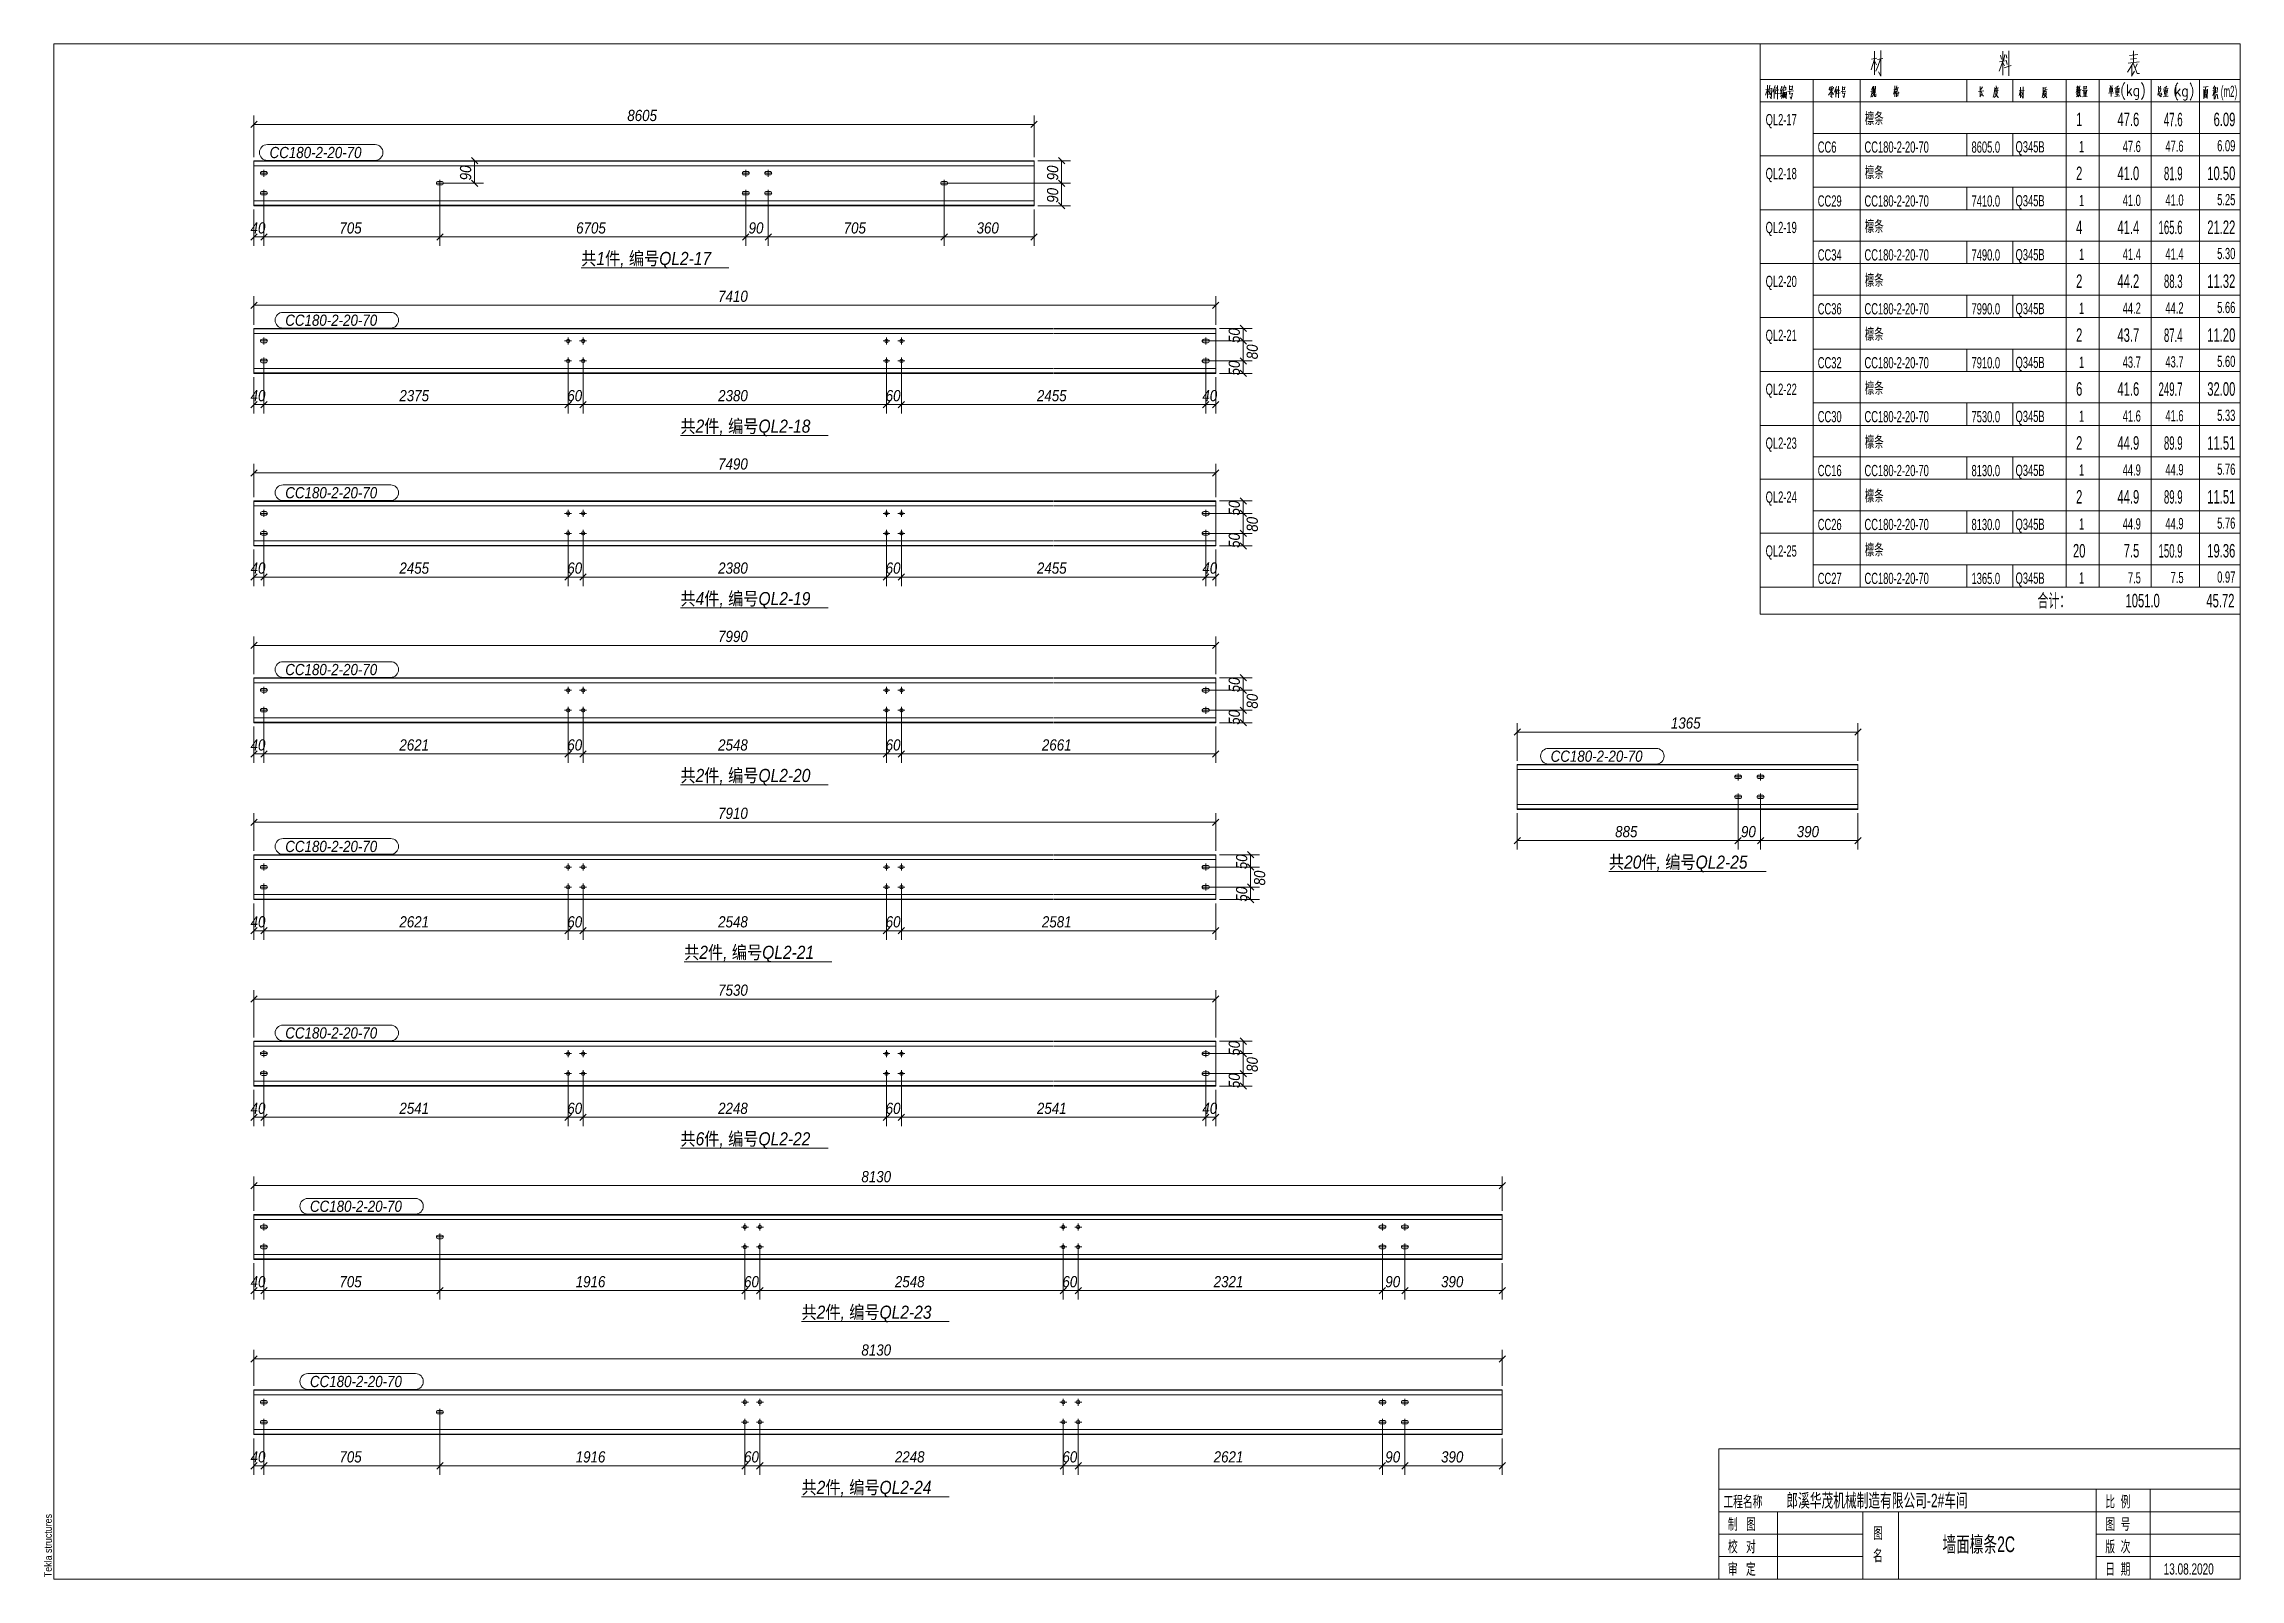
# Model space of a CAD drawing. Extents: x 857 to 4439, y -1249 to 4637.
# Drawn here: x 2055 to 2642, y 3196 to 3606 of the extents above; entities that cross this region are included whole.
import ezdxf

# ---------------------------------------------------------------- set-up
doc = ezdxf.new("R2010")
doc.units = 0
doc.header["$LTSCALE"] = 1000
doc.header["$MEASUREMENT"] = 0
doc.linetypes.add('XKITLINE00', pattern=[0])
doc.linetypes.add('XKITLINE02', pattern=[4, 2, -2])
for name, color, linetype, lineweight in [('Bolt', 7, 'Continuous', 0), ('DrawingSheet', 5, 'Continuous', 0), ('OtherObjectType', 1, 'Continuous', 0), ('Part', 2, 'Continuous', 0), ('PartMark', 3, 'Continuous', 0), ('Z-DIMENSIONS', 1, 'Continuous', 0)]:
    doc.layers.add(name, color=color, linetype=linetype, lineweight=lineweight)
doc.styles.add('Arial', font='arial.ttf')
doc.styles.add('Arial Italic', font='ariali.ttf')
doc.styles.add('宋体', font='arial.ttf')

# ---------------------------------------------------------------- blocks, each defined once
blk = doc.blocks.new('墙面檩条2C')
at = {"layer": 'Bolt', "color": 3, "linetype": 'XKITLINE00', "lineweight": 0}
for p, q in [((61.16, 381.4), (61.16, 379.53)), ((189.85, 381.4), (189.85, 379.53)), ((195.85, 381.4), (195.85, 379.53)), ((60.26, 380.64), (60.23, 380.46)), ((60.23, 380.46), (60.23, 380.46)), ((60.23, 380.46), (60.26, 380.28)), ((62.09, 380.46), (60.23, 380.46)), ((60.36, 380.79), (60.26, 380.64)), ((60.26, 380.28), (60.36, 380.13)), ((60.36, 375.46), (60.26, 375.31)), ((60.51, 380.89), (60.36, 380.79)), ((60.36, 380.13), (60.51, 380.03)), ((60.51, 375.56), (60.36, 375.46)), ((60.69, 380.93), (60.51, 380.89)), ((60.51, 380.03), (60.69, 380)), ((60.69, 375.6), (60.51, 375.56)), ((61.63, 380.93), (60.69, 380.93)), ((60.69, 380), (61.63, 380)), ((61.63, 375.6), (60.69, 375.6)), ((61.16, 376.06), (61.16, 374.2)), ((61.8, 380.89), (61.63, 380.93)), ((61.63, 380), (61.8, 380.03)), ((61.8, 375.56), (61.63, 375.6)), ((61.96, 380.79), (61.8, 380.89)), ((61.8, 380.03), (61.96, 380.13)), ((61.96, 375.46), (61.8, 375.56)), ((62.06, 380.64), (61.96, 380.79)), ((61.96, 380.13), (62.06, 380.28)), ((62.06, 375.31), (61.96, 375.46)), ((62.09, 380.46), (62.06, 380.64)), ((62.06, 380.28), (62.09, 380.46)), ((62.09, 380.46), (62.09, 380.46)), ((107.26, 377.97), (107.23, 377.8)), ((107.23, 377.8), (107.23, 377.8)), ((107.23, 377.8), (107.26, 377.62)), ((109.09, 377.8), (107.23, 377.8)), ((107.36, 378.13), (107.26, 377.97)), ((107.26, 377.62), (107.36, 377.47)), ((107.51, 378.23), (107.36, 378.13)), ((107.36, 377.47), (107.51, 377.36)), ((107.69, 378.26), (107.51, 378.23)), ((107.51, 377.36), (107.69, 377.33)), ((108.63, 378.26), (107.69, 378.26)), ((107.69, 377.33), (108.63, 377.33)), ((108.16, 378.73), (108.16, 376.86)), ((108.8, 378.23), (108.63, 378.26)), ((108.63, 377.33), (108.8, 377.36)), ((108.96, 378.13), (108.8, 378.23)), ((108.8, 377.36), (108.96, 377.47)), ((109.06, 377.97), (108.96, 378.13)), ((108.96, 377.47), (109.06, 377.62)), ((109.09, 377.8), (109.06, 377.97)), ((109.06, 377.62), (109.09, 377.8)), ((109.09, 377.8), (109.09, 377.8)), ((188.95, 380.64), (188.92, 380.46)), ((188.92, 380.46), (188.92, 380.46)), ((188.92, 380.46), (188.95, 380.28)), ((190.78, 380.46), (188.92, 380.46)), ((189.05, 380.79), (188.95, 380.64)), ((188.95, 380.28), (189.05, 380.13)), ((189.05, 375.46), (188.95, 375.31)), ((189.2, 380.89), (189.05, 380.79)), ((189.05, 380.13), (189.2, 380.03)), ((189.2, 375.56), (189.05, 375.46)), ((189.38, 380.93), (189.2, 380.89)), ((189.2, 380.03), (189.38, 380)), ((189.38, 375.6), (189.2, 375.56)), ((190.32, 380.93), (189.38, 380.93)), ((189.38, 380), (190.32, 380)), ((190.32, 375.6), (189.38, 375.6)), ((189.85, 376.06), (189.85, 374.2)), ((190.49, 380.89), (190.32, 380.93)), ((190.32, 380), (190.49, 380.03)), ((190.49, 375.56), (190.32, 375.6)), ((190.65, 380.79), (190.49, 380.89)), ((190.49, 380.03), (190.65, 380.13)), ((190.65, 375.46), (190.49, 375.56)), ((190.75, 380.64), (190.65, 380.79)), ((190.65, 380.13), (190.75, 380.28)), ((190.75, 375.31), (190.65, 375.46)), ((190.78, 380.46), (190.75, 380.64)), ((190.75, 380.28), (190.78, 380.46)), ((190.78, 380.46), (190.78, 380.46)), ((194.95, 380.64), (194.92, 380.46)), ((194.92, 380.46), (194.92, 380.46)), ((194.92, 380.46), (194.95, 380.28)), ((196.78, 380.46), (194.92, 380.46)), ((195.05, 380.79), (194.95, 380.64)), ((194.95, 380.28), (195.05, 380.13)), ((195.05, 375.46), (194.95, 375.31)), ((195.2, 380.89), (195.05, 380.79)), ((195.05, 380.13), (195.2, 380.03)), ((195.2, 375.56), (195.05, 375.46)), ((195.38, 380.93), (195.2, 380.89)), ((195.2, 380.03), (195.38, 380)), ((195.38, 375.6), (195.2, 375.56)), ((196.32, 380.93), (195.38, 380.93)), ((195.38, 380), (196.32, 380)), ((196.32, 375.6), (195.38, 375.6)), ((195.85, 376.06), (195.85, 374.2)), ((196.49, 380.89), (196.32, 380.93)), ((196.32, 380), (196.49, 380.03)), ((196.49, 375.56), (196.32, 375.6)), ((196.65, 380.79), (196.49, 380.89)), ((196.49, 380.03), (196.65, 380.13)), ((196.65, 375.46), (196.49, 375.56)), ((196.75, 380.64), (196.65, 380.79)), ((196.65, 380.13), (196.75, 380.28)), ((196.75, 375.31), (196.65, 375.46)), ((196.78, 380.46), (196.75, 380.64)), ((196.75, 380.28), (196.78, 380.46)), ((196.78, 380.46), (196.78, 380.46)), ((241.95, 377.97), (241.92, 377.8)), ((241.92, 377.8), (241.92, 377.8)), ((241.92, 377.8), (241.95, 377.62)), ((243.78, 377.8), (241.92, 377.8)), ((242.05, 378.13), (241.95, 377.97)), ((241.95, 377.62), (242.05, 377.47)), ((242.2, 378.23), (242.05, 378.13)), ((242.05, 377.47), (242.2, 377.36)), ((242.38, 378.26), (242.2, 378.23)), ((242.2, 377.36), (242.38, 377.33)), ((243.32, 378.26), (242.38, 378.26)), ((242.38, 377.33), (243.32, 377.33)), ((242.85, 378.73), (242.85, 376.86)), ((243.49, 378.23), (243.32, 378.26)), ((243.32, 377.33), (243.49, 377.36)), ((243.65, 378.13), (243.49, 378.23)), ((243.49, 377.36), (243.65, 377.47)), ((243.75, 377.97), (243.65, 378.13)), ((243.65, 377.47), (243.75, 377.62)), ((243.78, 377.8), (243.75, 377.97)), ((243.75, 377.62), (243.78, 377.8)), ((243.78, 377.8), (243.78, 377.8)), ((60.26, 375.31), (60.23, 375.13)), ((60.23, 375.13), (60.23, 375.13)), ((60.23, 375.13), (60.26, 374.95)), ((62.09, 375.13), (60.23, 375.13)), ((60.26, 374.95), (60.36, 374.8)), ((60.36, 374.8), (60.51, 374.7)), ((60.51, 374.7), (60.69, 374.66)), ((60.69, 374.66), (61.63, 374.66)), ((61.63, 374.66), (61.8, 374.7)), ((61.8, 374.7), (61.96, 374.8)), ((61.96, 374.8), (62.06, 374.95)), ((62.09, 375.13), (62.06, 375.31)), ((62.06, 374.95), (62.09, 375.13)), ((62.09, 375.13), (62.09, 375.13)), ((188.95, 375.31), (188.92, 375.13)), ((188.92, 375.13), (188.92, 375.13)), ((188.92, 375.13), (188.95, 374.95)), ((190.78, 375.13), (188.92, 375.13)), ((188.95, 374.95), (189.05, 374.8)), ((189.05, 374.8), (189.2, 374.7)), ((189.2, 374.7), (189.38, 374.66)), ((189.38, 374.66), (190.32, 374.66)), ((190.32, 374.66), (190.49, 374.7)), ((190.49, 374.7), (190.65, 374.8)), ((190.65, 374.8), (190.75, 374.95)), ((190.78, 375.13), (190.75, 375.31)), ((190.75, 374.95), (190.78, 375.13)), ((190.78, 375.13), (190.78, 375.13)), ((194.95, 375.31), (194.92, 375.13)), ((194.92, 375.13), (194.92, 375.13)), ((194.92, 375.13), (194.95, 374.95)), ((196.78, 375.13), (194.92, 375.13)), ((194.95, 374.95), (195.05, 374.8)), ((195.05, 374.8), (195.2, 374.7)), ((195.2, 374.7), (195.38, 374.66)), ((195.38, 374.66), (196.32, 374.66)), ((196.32, 374.66), (196.49, 374.7)), ((196.49, 374.7), (196.65, 374.8)), ((196.65, 374.8), (196.75, 374.95)), ((196.78, 375.13), (196.75, 375.31)), ((196.75, 374.95), (196.78, 375.13)), ((196.78, 375.13), (196.78, 375.13)), ((60.26, 335.85), (60.23, 335.67)), ((60.23, 335.67), (60.23, 335.67)), ((60.23, 335.67), (60.26, 335.49)), ((60.23, 335.67), (62.09, 335.67)), ((60.36, 336), (60.26, 335.85)), ((60.26, 335.49), (60.36, 335.34)), ((60.51, 336.1), (60.36, 336)), ((60.36, 335.34), (60.51, 335.24)), ((60.69, 336.14), (60.51, 336.1)), ((60.51, 335.24), (60.69, 335.21)), ((61.63, 336.14), (60.69, 336.14)), ((60.69, 335.21), (61.63, 335.21)), ((61.16, 334.74), (61.16, 336.61)), ((61.8, 336.1), (61.63, 336.14)), ((61.63, 335.21), (61.8, 335.24)), ((61.96, 336), (61.8, 336.1)), ((61.8, 335.24), (61.96, 335.34)), ((62.06, 335.85), (61.96, 336)), ((61.96, 335.34), (62.06, 335.49)), ((62.09, 335.67), (62.06, 335.85)), ((62.06, 335.49), (62.09, 335.67)), ((62.09, 335.67), (62.09, 335.67)), ((141.48, 335.67), (143.35, 335.67)), ((142.42, 334.74), (142.42, 336.61)), ((145.48, 335.67), (147.35, 335.67)), ((146.42, 334.74), (146.42, 336.61)), ((226.52, 335.67), (228.38, 335.67)), ((227.45, 334.74), (227.45, 336.61)), ((230.52, 335.67), (232.38, 335.67)), ((231.45, 334.74), (231.45, 336.61)), ((311.81, 335.85), (311.78, 335.67)), ((311.78, 335.67), (311.78, 335.67)), ((311.78, 335.67), (311.81, 335.49)), ((313.64, 335.67), (311.78, 335.67)), ((311.91, 336), (311.81, 335.85)), ((311.81, 335.49), (311.91, 335.34)), ((312.07, 336.1), (311.91, 336)), ((311.91, 335.34), (312.07, 335.24)), ((312.24, 336.14), (312.07, 336.1)), ((312.07, 335.24), (312.24, 335.21)), ((313.18, 336.14), (312.24, 336.14)), ((312.24, 335.21), (313.18, 335.21)), ((312.71, 336.61), (312.71, 334.74)), ((313.36, 336.1), (313.18, 336.14)), ((313.18, 335.21), (313.36, 335.24)), ((313.51, 336), (313.36, 336.1)), ((313.36, 335.24), (313.51, 335.34)), ((313.61, 335.85), (313.51, 336)), ((313.51, 335.34), (313.61, 335.49)), ((313.64, 335.67), (313.61, 335.85)), ((313.61, 335.49), (313.64, 335.67)), ((313.64, 335.67), (313.64, 335.67)), ((60.26, 330.52), (60.23, 330.34)), ((60.23, 330.34), (60.23, 330.34)), ((60.23, 330.34), (60.26, 330.16)), ((60.23, 330.34), (62.09, 330.34)), ((60.36, 330.67), (60.26, 330.52)), ((60.26, 330.16), (60.36, 330.01)), ((60.51, 330.77), (60.36, 330.67)), ((60.36, 330.01), (60.51, 329.91)), ((60.69, 330.81), (60.51, 330.77)), ((60.51, 329.91), (60.69, 329.87)), ((61.63, 330.81), (60.69, 330.81)), ((60.69, 329.87), (61.63, 329.87)), ((61.16, 329.41), (61.16, 331.27)), ((61.8, 330.77), (61.63, 330.81)), ((61.63, 329.87), (61.8, 329.91)), ((61.96, 330.67), (61.8, 330.77)), ((61.8, 329.91), (61.96, 330.01)), ((62.06, 330.52), (61.96, 330.67)), ((61.96, 330.01), (62.06, 330.16)), ((62.09, 330.34), (62.06, 330.52)), ((62.06, 330.16), (62.09, 330.34)), ((62.09, 330.34), (62.09, 330.34)), ((141.48, 330.34), (143.35, 330.34)), ((142.42, 329.41), (142.42, 331.27)), ((145.48, 330.34), (147.35, 330.34)), ((146.42, 329.41), (146.42, 331.27)), ((226.52, 330.34), (228.38, 330.34)), ((227.45, 329.41), (227.45, 331.27)), ((230.52, 330.34), (232.38, 330.34)), ((231.45, 329.41), (231.45, 331.27)), ((311.81, 330.52), (311.78, 330.34)), ((311.78, 330.34), (311.78, 330.34)), ((311.78, 330.34), (311.81, 330.16)), ((313.64, 330.34), (311.78, 330.34)), ((311.91, 330.67), (311.81, 330.52)), ((311.81, 330.16), (311.91, 330.01)), ((312.07, 330.77), (311.91, 330.67)), ((311.91, 330.01), (312.07, 329.91)), ((312.24, 330.81), (312.07, 330.77)), ((312.07, 329.91), (312.24, 329.87)), ((313.18, 330.81), (312.24, 330.81)), ((312.24, 329.87), (313.18, 329.87)), ((312.71, 331.27), (312.71, 329.41)), ((313.36, 330.77), (313.18, 330.81)), ((313.18, 329.87), (313.36, 329.91)), ((313.51, 330.67), (313.36, 330.77)), ((313.36, 329.91), (313.51, 330.01)), ((313.61, 330.52), (313.51, 330.67)), ((313.51, 330.01), (313.61, 330.16)), ((313.64, 330.34), (313.61, 330.52)), ((313.61, 330.16), (313.64, 330.34)), ((313.64, 330.34), (313.64, 330.34)), ((60.26, 289.79), (60.23, 289.61)), ((60.23, 289.61), (60.23, 289.61)), ((60.23, 289.61), (60.26, 289.43)), ((62.09, 289.61), (60.23, 289.61)), ((60.36, 289.94), (60.26, 289.79)), ((60.26, 289.43), (60.36, 289.28)), ((60.51, 290.04), (60.36, 289.94)), ((60.36, 289.28), (60.51, 289.18)), ((60.69, 290.08), (60.51, 290.04)), ((60.51, 289.18), (60.69, 289.14)), ((61.63, 290.08), (60.69, 290.08)), ((60.69, 289.14), (61.63, 289.14)), ((61.16, 290.54), (61.16, 288.68)), ((61.8, 290.04), (61.63, 290.08)), ((61.63, 289.14), (61.8, 289.18)), ((61.96, 289.94), (61.8, 290.04)), ((61.8, 289.18), (61.96, 289.28)), ((62.06, 289.79), (61.96, 289.94)), ((61.96, 289.28), (62.06, 289.43)), ((62.09, 289.61), (62.06, 289.79)), ((62.06, 289.43), (62.09, 289.61)), ((62.09, 289.61), (62.09, 289.61)), ((141.48, 289.61), (143.35, 289.61)), ((142.42, 288.68), (142.42, 290.54)), ((145.48, 289.61), (147.35, 289.61)), ((146.42, 288.68), (146.42, 290.54)), ((226.52, 289.61), (228.38, 289.61)), ((227.45, 288.68), (227.45, 290.54)), ((230.52, 289.61), (232.38, 289.61)), ((231.45, 288.68), (231.45, 290.54)), ((311.81, 289.79), (311.78, 289.61)), ((311.78, 289.61), (311.78, 289.61)), ((311.78, 289.61), (311.81, 289.43)), ((313.64, 289.61), (311.78, 289.61)), ((311.91, 289.94), (311.81, 289.79)), ((311.81, 289.43), (311.91, 289.28)), ((312.07, 290.04), (311.91, 289.94)), ((311.91, 289.28), (312.07, 289.18)), ((312.24, 290.08), (312.07, 290.04)), ((312.07, 289.18), (312.24, 289.14)), ((313.18, 290.08), (312.24, 290.08)), ((312.24, 289.14), (313.18, 289.14)), ((312.71, 290.54), (312.71, 288.68)), ((313.36, 290.04), (313.18, 290.08)), ((313.18, 289.14), (313.36, 289.18)), ((313.51, 289.94), (313.36, 290.04)), ((313.36, 289.18), (313.51, 289.28)), ((313.61, 289.79), (313.51, 289.94)), ((313.51, 289.28), (313.61, 289.43)), ((313.64, 289.61), (313.61, 289.79)), ((313.61, 289.43), (313.64, 289.61)), ((313.64, 289.61), (313.64, 289.61)), ((60.26, 284.46), (60.23, 284.28)), ((60.23, 284.28), (60.23, 284.28)), ((60.23, 284.28), (60.26, 284.1)), ((62.09, 284.28), (60.23, 284.28)), ((60.36, 284.61), (60.26, 284.46)), ((60.26, 284.1), (60.36, 283.95)), ((60.51, 284.71), (60.36, 284.61)), ((60.36, 283.95), (60.51, 283.85)), ((60.69, 284.74), (60.51, 284.71)), ((60.51, 283.85), (60.69, 283.81)), ((61.63, 284.74), (60.69, 284.74)), ((60.69, 283.81), (61.63, 283.81)), ((61.16, 285.21), (61.16, 283.34)), ((61.8, 284.71), (61.63, 284.74)), ((61.63, 283.81), (61.8, 283.85)), ((61.96, 284.61), (61.8, 284.71)), ((61.8, 283.85), (61.96, 283.95)), ((62.06, 284.46), (61.96, 284.61)), ((61.96, 283.95), (62.06, 284.1)), ((62.09, 284.28), (62.06, 284.46)), ((62.06, 284.1), (62.09, 284.28)), ((62.09, 284.28), (62.09, 284.28)), ((141.48, 284.28), (143.35, 284.28)), ((142.42, 283.34), (142.42, 285.21)), ((145.48, 284.28), (147.35, 284.28)), ((146.42, 283.34), (146.42, 285.21)), ((226.52, 284.28), (228.38, 284.28)), ((227.45, 283.34), (227.45, 285.21)), ((230.52, 284.28), (232.38, 284.28)), ((231.45, 283.34), (231.45, 285.21)), ((311.81, 284.46), (311.78, 284.28)), ((311.78, 284.28), (311.78, 284.28)), ((311.78, 284.28), (311.81, 284.1)), ((313.64, 284.28), (311.78, 284.28)), ((311.91, 284.61), (311.81, 284.46)), ((311.81, 284.1), (311.91, 283.95)), ((312.07, 284.71), (311.91, 284.61)), ((311.91, 283.95), (312.07, 283.85)), ((312.24, 284.74), (312.07, 284.71)), ((312.07, 283.85), (312.24, 283.81)), ((313.18, 284.74), (312.24, 284.74)), ((312.24, 283.81), (313.18, 283.81)), ((312.71, 285.21), (312.71, 283.34)), ((313.36, 284.71), (313.18, 284.74)), ((313.18, 283.81), (313.36, 283.85)), ((313.51, 284.61), (313.36, 284.71)), ((313.36, 283.85), (313.51, 283.95)), ((313.61, 284.46), (313.51, 284.61)), ((313.51, 283.95), (313.61, 284.1)), ((313.64, 284.28), (313.61, 284.46)), ((313.61, 284.1), (313.64, 284.28)), ((313.64, 284.28), (313.64, 284.28)), ((60.26, 242.55), (60.23, 242.38)), ((60.23, 242.38), (60.23, 242.38)), ((60.23, 242.38), (60.26, 242.2)), ((62.09, 242.38), (60.23, 242.38)), ((60.36, 242.71), (60.26, 242.55)), ((60.26, 242.2), (60.36, 242.05)), ((60.51, 242.81), (60.36, 242.71)), ((60.36, 242.05), (60.51, 241.94)), ((60.69, 242.84), (60.51, 242.81)), ((60.51, 241.94), (60.69, 241.91)), ((61.63, 242.84), (60.69, 242.84)), ((60.69, 241.91), (61.63, 241.91)), ((61.16, 243.31), (61.16, 241.44)), ((61.8, 242.81), (61.63, 242.84)), ((61.63, 241.91), (61.8, 241.94)), ((61.96, 242.71), (61.8, 242.81)), ((61.8, 241.94), (61.96, 242.05)), ((62.06, 242.55), (61.96, 242.71)), ((61.96, 242.05), (62.06, 242.2)), ((62.09, 242.38), (62.06, 242.55)), ((62.06, 242.2), (62.09, 242.38)), ((62.09, 242.38), (62.09, 242.38)), ((141.48, 242.38), (143.35, 242.38)), ((142.42, 241.44), (142.42, 243.31)), ((145.48, 242.38), (147.35, 242.38)), ((146.42, 241.44), (146.42, 243.31)), ((226.52, 242.38), (228.38, 242.38)), ((227.45, 241.44), (227.45, 243.31)), ((230.52, 242.38), (232.38, 242.38)), ((231.45, 241.44), (231.45, 243.31)), ((311.81, 242.55), (311.78, 242.38)), ((311.78, 242.38), (311.78, 242.38)), ((311.78, 242.38), (311.81, 242.2)), ((313.64, 242.38), (311.78, 242.38)), ((311.91, 242.71), (311.81, 242.55)), ((311.81, 242.2), (311.91, 242.05)), ((312.07, 242.81), (311.91, 242.71)), ((311.91, 242.05), (312.07, 241.94)), ((312.24, 242.84), (312.07, 242.81)), ((312.07, 241.94), (312.24, 241.91)), ((313.18, 242.84), (312.24, 242.84)), ((312.24, 241.91), (313.18, 241.91)), ((312.71, 243.31), (312.71, 241.44)), ((313.36, 242.81), (313.18, 242.84)), ((313.18, 241.91), (313.36, 241.94)), ((313.51, 242.71), (313.36, 242.81)), ((313.36, 241.94), (313.51, 242.05)), ((313.61, 242.55), (313.51, 242.71)), ((313.51, 242.05), (313.61, 242.2)), ((313.64, 242.38), (313.61, 242.55)), ((313.61, 242.2), (313.64, 242.38)), ((313.64, 242.38), (313.64, 242.38)), ((60.26, 237.22), (60.23, 237.04)), ((60.23, 237.04), (60.23, 237.04)), ((60.23, 237.04), (60.26, 236.86)), ((62.09, 237.04), (60.23, 237.04)), ((60.36, 237.37), (60.26, 237.22)), ((60.26, 236.86), (60.36, 236.71)), ((60.51, 237.47), (60.36, 237.37)), ((60.36, 236.71), (60.51, 236.61)), ((60.69, 237.51), (60.51, 237.47)), ((60.51, 236.61), (60.69, 236.58)), ((61.63, 237.51), (60.69, 237.51)), ((60.69, 236.58), (61.63, 236.58)), ((61.16, 237.98), (61.16, 236.11)), ((61.8, 237.47), (61.63, 237.51)), ((61.63, 236.58), (61.8, 236.61)), ((61.96, 237.37), (61.8, 237.47)), ((61.8, 236.61), (61.96, 236.71)), ((62.06, 237.22), (61.96, 237.37)), ((61.96, 236.71), (62.06, 236.86)), ((62.09, 237.04), (62.06, 237.22)), ((62.06, 236.86), (62.09, 237.04)), ((62.09, 237.04), (62.09, 237.04)), ((141.48, 237.04), (143.35, 237.04)), ((142.42, 236.11), (142.42, 237.98)), ((145.48, 237.04), (147.35, 237.04)), ((146.42, 236.11), (146.42, 237.98)), ((226.52, 237.04), (228.38, 237.04)), ((227.45, 236.11), (227.45, 237.98)), ((230.52, 237.04), (232.38, 237.04)), ((231.45, 236.11), (231.45, 237.98)), ((311.81, 237.22), (311.78, 237.04)), ((311.78, 237.04), (311.78, 237.04)), ((311.78, 237.04), (311.81, 236.86)), ((313.64, 237.04), (311.78, 237.04)), ((311.91, 237.37), (311.81, 237.22)), ((311.81, 236.86), (311.91, 236.71)), ((312.07, 237.47), (311.91, 237.37)), ((311.91, 236.71), (312.07, 236.61)), ((312.24, 237.51), (312.07, 237.47)), ((312.07, 236.61), (312.24, 236.58)), ((313.18, 237.51), (312.24, 237.51)), ((312.24, 236.58), (313.18, 236.58)), ((312.71, 237.98), (312.71, 236.11)), ((313.36, 237.47), (313.18, 237.51)), ((313.18, 236.58), (313.36, 236.61)), ((313.51, 237.37), (313.36, 237.47)), ((313.36, 236.61), (313.51, 236.71)), ((313.61, 237.22), (313.51, 237.37)), ((313.51, 236.71), (313.61, 236.86)), ((313.64, 237.04), (313.61, 237.22)), ((313.61, 236.86), (313.64, 237.04)), ((313.64, 237.04), (313.64, 237.04)), ((454.02, 219.41), (453.98, 219.23)), ((453.98, 219.23), (453.98, 219.23)), ((453.98, 219.23), (454.02, 219.06)), ((455.85, 219.23), (453.98, 219.23)), ((454.12, 219.56), (454.02, 219.41)), ((454.02, 219.06), (454.12, 218.9)), ((454.27, 219.67), (454.12, 219.56)), ((454.12, 218.9), (454.27, 218.8)), ((454.45, 219.7), (454.27, 219.67)), ((454.27, 218.8), (454.45, 218.77)), ((455.38, 219.7), (454.45, 219.7)), ((454.45, 218.77), (455.38, 218.77)), ((454.92, 220.17), (454.92, 218.3)), ((455.56, 219.67), (455.38, 219.7)), ((455.38, 218.77), (455.56, 218.8)), ((455.71, 219.56), (455.56, 219.67)), ((455.56, 218.8), (455.71, 218.9)), ((455.81, 219.41), (455.71, 219.56)), ((455.71, 218.9), (455.81, 219.06)), ((455.85, 219.23), (455.81, 219.41)), ((455.81, 219.06), (455.85, 219.23)), ((455.85, 219.23), (455.85, 219.23)), ((460.02, 219.41), (459.98, 219.23)), ((459.98, 219.23), (459.98, 219.23)), ((459.98, 219.23), (460.02, 219.06)), ((461.85, 219.23), (459.98, 219.23)), ((460.12, 219.56), (460.02, 219.41)), ((460.02, 219.06), (460.12, 218.9)), ((460.27, 219.67), (460.12, 219.56)), ((460.12, 218.9), (460.27, 218.8)), ((460.45, 219.7), (460.27, 219.67)), ((460.27, 218.8), (460.45, 218.77)), ((461.38, 219.7), (460.45, 219.7)), ((460.45, 218.77), (461.38, 218.77)), ((460.92, 220.17), (460.92, 218.3)), ((461.56, 219.67), (461.38, 219.7)), ((461.38, 218.77), (461.56, 218.8)), ((461.71, 219.56), (461.56, 219.67)), ((461.56, 218.8), (461.71, 218.9)), ((461.81, 219.41), (461.71, 219.56)), ((461.71, 218.9), (461.81, 219.06)), ((461.85, 219.23), (461.81, 219.41)), ((461.81, 219.06), (461.85, 219.23)), ((461.85, 219.23), (461.85, 219.23)), ((454.02, 214.08), (453.98, 213.9)), ((453.98, 213.9), (453.98, 213.9)), ((453.98, 213.9), (454.02, 213.72)), ((455.85, 213.9), (453.98, 213.9)), ((454.12, 214.23), (454.02, 214.08)), ((454.02, 213.72), (454.12, 213.57)), ((454.27, 214.33), (454.12, 214.23)), ((454.12, 213.57), (454.27, 213.47)), ((454.45, 214.37), (454.27, 214.33)), ((454.27, 213.47), (454.45, 213.43)), ((455.38, 214.37), (454.45, 214.37)), ((454.45, 213.43), (455.38, 213.43)), ((454.92, 214.83), (454.92, 212.97)), ((455.56, 214.33), (455.38, 214.37)), ((455.38, 213.43), (455.56, 213.47)), ((455.71, 214.23), (455.56, 214.33)), ((455.56, 213.47), (455.71, 213.57)), ((455.81, 214.08), (455.71, 214.23)), ((455.71, 213.57), (455.81, 213.72)), ((455.85, 213.9), (455.81, 214.08)), ((455.81, 213.72), (455.85, 213.9)), ((455.85, 213.9), (455.85, 213.9)), ((460.02, 214.08), (459.98, 213.9)), ((459.98, 213.9), (459.98, 213.9)), ((459.98, 213.9), (460.02, 213.72)), ((461.85, 213.9), (459.98, 213.9)), ((460.12, 214.23), (460.02, 214.08)), ((460.02, 213.72), (460.12, 213.57)), ((460.27, 214.33), (460.12, 214.23)), ((460.12, 213.57), (460.27, 213.47)), ((460.45, 214.37), (460.27, 214.33)), ((460.27, 213.47), (460.45, 213.43)), ((461.38, 214.37), (460.45, 214.37)), ((460.45, 213.43), (461.38, 213.43)), ((460.92, 214.83), (460.92, 212.97)), ((461.56, 214.33), (461.38, 214.37)), ((461.38, 213.43), (461.56, 213.47)), ((461.71, 214.23), (461.56, 214.33)), ((461.56, 213.47), (461.71, 213.57)), ((461.81, 214.08), (461.71, 214.23)), ((461.71, 213.57), (461.81, 213.72)), ((461.85, 213.9), (461.81, 214.08)), ((461.81, 213.72), (461.85, 213.9)), ((461.85, 213.9), (461.85, 213.9)), ((60.26, 195.32), (60.23, 195.14)), ((60.23, 195.14), (60.23, 195.14)), ((60.23, 195.14), (60.26, 194.96)), ((62.09, 195.14), (60.23, 195.14)), ((60.36, 195.47), (60.26, 195.32)), ((60.26, 194.96), (60.36, 194.81)), ((60.51, 195.57), (60.36, 195.47)), ((60.36, 194.81), (60.51, 194.71)), ((60.69, 195.61), (60.51, 195.57)), ((60.51, 194.71), (60.69, 194.67)), ((61.63, 195.61), (60.69, 195.61)), ((60.69, 194.67), (61.63, 194.67)), ((61.16, 196.07), (61.16, 194.21)), ((61.8, 195.57), (61.63, 195.61)), ((61.63, 194.67), (61.8, 194.71)), ((61.96, 195.47), (61.8, 195.57)), ((61.8, 194.71), (61.96, 194.81)), ((62.06, 195.32), (61.96, 195.47)), ((61.96, 194.81), (62.06, 194.96)), ((62.09, 195.14), (62.06, 195.32)), ((62.06, 194.96), (62.09, 195.14)), ((62.09, 195.14), (62.09, 195.14)), ((141.48, 195.14), (143.35, 195.14)), ((142.42, 194.21), (142.42, 196.07)), ((145.48, 195.14), (147.35, 195.14)), ((146.42, 194.21), (146.42, 196.07)), ((226.52, 195.14), (228.38, 195.14)), ((227.45, 194.21), (227.45, 196.07)), ((230.52, 195.14), (232.38, 195.14)), ((231.45, 194.21), (231.45, 196.07)), ((311.81, 195.32), (311.78, 195.14)), ((311.78, 195.14), (311.78, 195.14)), ((311.78, 195.14), (311.81, 194.96)), ((311.78, 195.14), (313.64, 195.14)), ((311.91, 195.47), (311.81, 195.32)), ((311.81, 194.96), (311.91, 194.81)), ((312.07, 195.57), (311.91, 195.47)), ((311.91, 194.81), (312.07, 194.71)), ((312.24, 195.61), (312.07, 195.57)), ((312.07, 194.71), (312.24, 194.67)), ((313.18, 195.61), (312.24, 195.61)), ((312.24, 194.67), (313.18, 194.67)), ((312.71, 194.21), (312.71, 196.07)), ((313.36, 195.57), (313.18, 195.61)), ((313.18, 194.67), (313.36, 194.71)), ((313.51, 195.47), (313.36, 195.57)), ((313.36, 194.71), (313.51, 194.81)), ((313.61, 195.32), (313.51, 195.47)), ((313.51, 194.81), (313.61, 194.96)), ((313.64, 195.14), (313.61, 195.32)), ((313.61, 194.96), (313.64, 195.14)), ((313.64, 195.14), (313.64, 195.14)), ((60.26, 189.99), (60.23, 189.81)), ((60.23, 189.81), (60.23, 189.81)), ((60.23, 189.81), (60.26, 189.63)), ((62.09, 189.81), (60.23, 189.81)), ((60.36, 190.14), (60.26, 189.99)), ((60.26, 189.63), (60.36, 189.48)), ((60.51, 190.24), (60.36, 190.14)), ((60.36, 189.48), (60.51, 189.38)), ((60.69, 190.27), (60.51, 190.24)), ((60.51, 189.38), (60.69, 189.34)), ((61.63, 190.27), (60.69, 190.27)), ((60.69, 189.34), (61.63, 189.34)), ((61.16, 190.74), (61.16, 188.87)), ((61.8, 190.24), (61.63, 190.27)), ((61.63, 189.34), (61.8, 189.38)), ((61.96, 190.14), (61.8, 190.24)), ((61.8, 189.38), (61.96, 189.48)), ((62.06, 189.99), (61.96, 190.14)), ((61.96, 189.48), (62.06, 189.63)), ((62.09, 189.81), (62.06, 189.99)), ((62.06, 189.63), (62.09, 189.81)), ((62.09, 189.81), (62.09, 189.81)), ((141.48, 189.81), (143.35, 189.81)), ((142.42, 188.87), (142.42, 190.74)), ((145.48, 189.81), (147.35, 189.81)), ((146.42, 188.87), (146.42, 190.74)), ((226.52, 189.81), (228.38, 189.81)), ((227.45, 188.87), (227.45, 190.74)), ((230.52, 189.81), (232.38, 189.81)), ((231.45, 188.87), (231.45, 190.74)), ((311.81, 189.99), (311.78, 189.81)), ((311.78, 189.81), (311.78, 189.81)), ((311.78, 189.81), (311.81, 189.63)), ((311.78, 189.81), (313.64, 189.81)), ((311.91, 190.14), (311.81, 189.99)), ((311.81, 189.63), (311.91, 189.48)), ((312.07, 190.24), (311.91, 190.14)), ((311.91, 189.48), (312.07, 189.38)), ((312.24, 190.27), (312.07, 190.24)), ((312.07, 189.38), (312.24, 189.34)), ((313.18, 190.27), (312.24, 190.27)), ((312.24, 189.34), (313.18, 189.34)), ((312.71, 188.87), (312.71, 190.74)), ((313.36, 190.24), (313.18, 190.27)), ((313.18, 189.34), (313.36, 189.38)), ((313.51, 190.14), (313.36, 190.24)), ((313.36, 189.38), (313.51, 189.48)), ((313.61, 189.99), (313.51, 190.14)), ((313.51, 189.48), (313.61, 189.63)), ((313.64, 189.81), (313.61, 189.99)), ((313.61, 189.63), (313.64, 189.81)), ((313.64, 189.81), (313.64, 189.81)), ((60.26, 145.51), (60.23, 145.33)), ((60.23, 145.33), (60.23, 145.33)), ((60.23, 145.33), (60.26, 145.15)), ((60.23, 145.33), (62.09, 145.33)), ((60.36, 145.66), (60.26, 145.51)), ((60.26, 145.15), (60.36, 145)), ((60.51, 145.76), (60.36, 145.66)), ((60.36, 145), (60.51, 144.9)), ((60.69, 145.8), (60.51, 145.76)), ((60.51, 144.9), (60.69, 144.86)), ((61.63, 145.8), (60.69, 145.8)), ((60.69, 144.86), (61.63, 144.86)), ((61.16, 144.4), (61.16, 146.26)), ((61.16, 139.06), (61.16, 140.93)), ((61.8, 145.76), (61.63, 145.8)), ((61.63, 144.86), (61.8, 144.9)), ((61.96, 145.66), (61.8, 145.76)), ((61.8, 144.9), (61.96, 145)), ((62.06, 145.51), (61.96, 145.66)), ((61.96, 145), (62.06, 145.15)), ((62.09, 145.33), (62.06, 145.51)), ((62.06, 145.15), (62.09, 145.33)), ((62.09, 145.33), (62.09, 145.33)), ((141.48, 145.33), (143.35, 145.33)), ((142.42, 144.4), (142.42, 146.26)), ((142.42, 139.06), (142.42, 140.93)), ((145.48, 145.33), (147.35, 145.33)), ((146.42, 144.4), (146.42, 146.26)), ((146.42, 139.06), (146.42, 140.93)), ((226.52, 145.33), (228.38, 145.33)), ((227.45, 144.4), (227.45, 146.26)), ((227.45, 139.06), (227.45, 140.93)), ((230.52, 145.33), (232.38, 145.33)), ((231.45, 144.4), (231.45, 146.26)), ((231.45, 139.06), (231.45, 140.93)), ((311.81, 145.51), (311.78, 145.33)), ((311.78, 145.33), (311.78, 145.33)), ((311.78, 145.33), (311.81, 145.15)), ((311.78, 145.33), (313.64, 145.33)), ((311.91, 145.66), (311.81, 145.51)), ((311.81, 145.15), (311.91, 145)), ((312.07, 145.76), (311.91, 145.66)), ((311.91, 145), (312.07, 144.9)), ((312.24, 145.8), (312.07, 145.76)), ((312.07, 144.9), (312.24, 144.86)), ((313.18, 145.8), (312.24, 145.8)), ((312.24, 144.86), (313.18, 144.86)), ((312.71, 144.4), (312.71, 146.26)), ((312.71, 139.06), (312.71, 140.93)), ((313.36, 145.76), (313.18, 145.8)), ((313.18, 144.86), (313.36, 144.9)), ((313.51, 145.66), (313.36, 145.76)), ((313.36, 144.9), (313.51, 145)), ((313.61, 145.51), (313.51, 145.66)), ((313.51, 145), (313.61, 145.15)), ((313.64, 145.33), (313.61, 145.51)), ((313.61, 145.15), (313.64, 145.33)), ((313.64, 145.33), (313.64, 145.33)), ((60.26, 140.18), (60.23, 140)), ((60.23, 140), (60.23, 140)), ((60.23, 140), (60.26, 139.82)), ((60.23, 140), (62.09, 140)), ((60.36, 140.33), (60.26, 140.18)), ((60.26, 139.82), (60.36, 139.67)), ((60.51, 140.43), (60.36, 140.33)), ((60.36, 139.67), (60.51, 139.57)), ((60.69, 140.46), (60.51, 140.43)), ((60.51, 139.57), (60.69, 139.53)), ((61.63, 140.46), (60.69, 140.46)), ((60.69, 139.53), (61.63, 139.53)), ((61.8, 140.43), (61.63, 140.46)), ((61.63, 139.53), (61.8, 139.57)), ((61.96, 140.33), (61.8, 140.43)), ((61.8, 139.57), (61.96, 139.67)), ((62.06, 140.18), (61.96, 140.33)), ((61.96, 139.67), (62.06, 139.82)), ((62.09, 140), (62.06, 140.18)), ((62.06, 139.82), (62.09, 140)), ((62.09, 140), (62.09, 140)), ((141.48, 140), (143.35, 140)), ((145.48, 140), (147.35, 140)), ((226.52, 140), (228.38, 140)), ((230.52, 140), (232.38, 140)), ((311.81, 140.18), (311.78, 140)), ((311.78, 140), (311.78, 140)), ((311.78, 140), (311.81, 139.82)), ((311.78, 140), (313.64, 140)), ((311.91, 140.33), (311.81, 140.18)), ((311.81, 139.82), (311.91, 139.67)), ((312.07, 140.43), (311.91, 140.33)), ((311.91, 139.67), (312.07, 139.57)), ((312.24, 140.46), (312.07, 140.43)), ((312.07, 139.57), (312.24, 139.53)), ((313.18, 140.46), (312.24, 140.46)), ((312.24, 139.53), (313.18, 139.53)), ((313.36, 140.43), (313.18, 140.46)), ((313.18, 139.53), (313.36, 139.57)), ((313.51, 140.33), (313.36, 140.43)), ((313.36, 139.57), (313.51, 139.67)), ((313.61, 140.18), (313.51, 140.33)), ((313.51, 139.67), (313.61, 139.82)), ((313.64, 140), (313.61, 140.18)), ((313.61, 139.82), (313.64, 140)), ((313.64, 140), (313.64, 140)), ((61.16, 99.97), (61.16, 98.1)), ((189.62, 98.1), (189.62, 99.97)), ((193.62, 98.1), (193.62, 99.97)), ((274.66, 98.1), (274.66, 99.97)), ((278.66, 98.1), (278.66, 99.97)), ((359.92, 99.97), (359.92, 98.1)), ((365.92, 99.97), (365.92, 98.1)), ((60.26, 99.21), (60.23, 99.03)), ((60.23, 99.03), (60.23, 99.03)), ((60.23, 99.03), (60.26, 98.86)), ((62.09, 99.03), (60.23, 99.03)), ((60.26, 93.88), (60.23, 93.7)), ((60.36, 99.36), (60.26, 99.21)), ((60.26, 98.86), (60.36, 98.7)), ((60.36, 94.03), (60.26, 93.88)), ((60.51, 99.47), (60.36, 99.36)), ((60.36, 98.7), (60.51, 98.6)), ((60.51, 94.13), (60.36, 94.03)), ((60.69, 99.5), (60.51, 99.47)), ((60.51, 98.6), (60.69, 98.57)), ((60.69, 94.17), (60.51, 94.13)), ((61.63, 99.5), (60.69, 99.5)), ((60.69, 98.57), (61.63, 98.57)), ((61.63, 94.17), (60.69, 94.17)), ((61.16, 94.63), (61.16, 92.77)), ((61.8, 99.47), (61.63, 99.5)), ((61.63, 98.57), (61.8, 98.6)), ((61.8, 94.13), (61.63, 94.17)), ((61.96, 99.36), (61.8, 99.47)), ((61.8, 98.6), (61.96, 98.7)), ((61.96, 94.03), (61.8, 94.13)), ((62.06, 99.21), (61.96, 99.36)), ((61.96, 98.7), (62.06, 98.86)), ((62.06, 93.88), (61.96, 94.03)), ((62.09, 99.03), (62.06, 99.21)), ((62.06, 98.86), (62.09, 99.03)), ((62.09, 93.7), (62.06, 93.88)), ((62.09, 99.03), (62.09, 99.03)), ((107.23, 96.37), (107.26, 96.55)), ((107.26, 96.19), (107.23, 96.37)), ((107.23, 96.37), (107.23, 96.37)), ((107.23, 96.37), (109.09, 96.37)), ((107.26, 96.55), (107.36, 96.7)), ((107.36, 96.04), (107.26, 96.19)), ((107.36, 96.7), (107.51, 96.8)), ((107.51, 95.94), (107.36, 96.04)), ((107.51, 96.8), (107.69, 96.83)), ((107.69, 95.9), (107.51, 95.94)), ((107.69, 96.83), (108.63, 96.83)), ((108.63, 95.9), (107.69, 95.9)), ((108.16, 97.3), (108.16, 95.43)), ((108.63, 96.83), (108.8, 96.8)), ((108.8, 95.94), (108.63, 95.9)), ((108.8, 96.8), (108.96, 96.7)), ((108.96, 96.04), (108.8, 95.94)), ((108.96, 96.7), (109.06, 96.55)), ((109.06, 96.19), (108.96, 96.04)), ((109.06, 96.55), (109.09, 96.37)), ((109.09, 96.37), (109.06, 96.19)), ((109.09, 96.37), (109.09, 96.37)), ((188.69, 99.03), (190.56, 99.03)), ((189.62, 92.77), (189.62, 94.63)), ((192.69, 99.03), (194.56, 99.03)), ((193.62, 92.77), (193.62, 94.63)), ((273.72, 99.03), (275.59, 99.03)), ((274.66, 92.77), (274.66, 94.63)), ((277.72, 99.03), (279.59, 99.03)), ((278.66, 92.77), (278.66, 94.63)), ((359.02, 99.21), (358.98, 99.03)), ((358.98, 99.03), (358.98, 99.03)), ((358.98, 99.03), (359.02, 98.86)), ((360.85, 99.03), (358.98, 99.03)), ((359.02, 93.88), (358.98, 93.7)), ((359.12, 99.36), (359.02, 99.21)), ((359.02, 98.86), (359.12, 98.7)), ((359.12, 94.03), (359.02, 93.88)), ((359.27, 99.47), (359.12, 99.36)), ((359.12, 98.7), (359.27, 98.6)), ((359.27, 94.13), (359.12, 94.03)), ((359.45, 99.5), (359.27, 99.47)), ((359.27, 98.6), (359.45, 98.57)), ((359.45, 94.17), (359.27, 94.13)), ((360.38, 99.5), (359.45, 99.5)), ((359.45, 98.57), (360.38, 98.57)), ((360.38, 94.17), (359.45, 94.17)), ((359.92, 94.63), (359.92, 92.77)), ((360.56, 99.47), (360.38, 99.5)), ((360.38, 98.57), (360.56, 98.6)), ((360.56, 94.13), (360.38, 94.17)), ((360.71, 99.36), (360.56, 99.47)), ((360.56, 98.6), (360.71, 98.7)), ((360.71, 94.03), (360.56, 94.13)), ((360.81, 99.21), (360.71, 99.36)), ((360.71, 98.7), (360.81, 98.86)), ((360.81, 93.88), (360.71, 94.03)), ((360.85, 99.03), (360.81, 99.21)), ((360.81, 98.86), (360.85, 99.03)), ((360.85, 93.7), (360.81, 93.88)), ((360.85, 99.03), (360.85, 99.03)), ((365.02, 99.21), (364.98, 99.03)), ((364.98, 99.03), (364.98, 99.03)), ((364.98, 99.03), (365.02, 98.86)), ((366.85, 99.03), (364.98, 99.03)), ((365.02, 93.88), (364.98, 93.7)), ((365.12, 99.36), (365.02, 99.21)), ((365.02, 98.86), (365.12, 98.7)), ((365.12, 94.03), (365.02, 93.88)), ((365.27, 99.47), (365.12, 99.36)), ((365.12, 98.7), (365.27, 98.6)), ((365.27, 94.13), (365.12, 94.03)), ((365.45, 99.5), (365.27, 99.47)), ((365.27, 98.6), (365.45, 98.57)), ((365.45, 94.17), (365.27, 94.13)), ((366.38, 99.5), (365.45, 99.5)), ((365.45, 98.57), (366.38, 98.57)), ((366.38, 94.17), (365.45, 94.17)), ((365.92, 94.63), (365.92, 92.77)), ((366.56, 99.47), (366.38, 99.5)), ((366.38, 98.57), (366.56, 98.6)), ((366.56, 94.13), (366.38, 94.17)), ((366.71, 99.36), (366.56, 99.47)), ((366.56, 98.6), (366.71, 98.7)), ((366.71, 94.03), (366.56, 94.13)), ((366.81, 99.21), (366.71, 99.36)), ((366.71, 98.7), (366.81, 98.86)), ((366.81, 93.88), (366.71, 94.03)), ((366.85, 99.03), (366.81, 99.21)), ((366.81, 98.86), (366.85, 99.03)), ((366.85, 93.7), (366.81, 93.88)), ((366.85, 99.03), (366.85, 99.03)), ((60.23, 93.7), (60.23, 93.7)), ((60.23, 93.7), (60.26, 93.52)), ((62.09, 93.7), (60.23, 93.7)), ((60.26, 93.52), (60.36, 93.37)), ((60.36, 93.37), (60.51, 93.27)), ((60.51, 93.27), (60.69, 93.23)), ((60.69, 93.23), (61.63, 93.23)), ((61.63, 93.23), (61.8, 93.27)), ((61.8, 93.27), (61.96, 93.37)), ((61.96, 93.37), (62.06, 93.52)), ((62.06, 93.52), (62.09, 93.7)), ((62.09, 93.7), (62.09, 93.7)), ((188.69, 93.7), (190.56, 93.7)), ((192.69, 93.7), (194.56, 93.7)), ((273.72, 93.7), (275.59, 93.7)), ((277.72, 93.7), (279.59, 93.7)), ((358.98, 93.7), (358.98, 93.7)), ((358.98, 93.7), (359.02, 93.52)), ((360.85, 93.7), (358.98, 93.7)), ((359.02, 93.52), (359.12, 93.37)), ((359.12, 93.37), (359.27, 93.27)), ((359.27, 93.27), (359.45, 93.23)), ((359.45, 93.23), (360.38, 93.23)), ((360.38, 93.23), (360.56, 93.27)), ((360.56, 93.27), (360.71, 93.37)), ((360.71, 93.37), (360.81, 93.52)), ((360.81, 93.52), (360.85, 93.7)), ((360.85, 93.7), (360.85, 93.7)), ((364.98, 93.7), (364.98, 93.7)), ((364.98, 93.7), (365.02, 93.52)), ((366.85, 93.7), (364.98, 93.7)), ((365.02, 93.52), (365.12, 93.37)), ((365.12, 93.37), (365.27, 93.27)), ((365.27, 93.27), (365.45, 93.23)), ((365.45, 93.23), (366.38, 93.23)), ((366.38, 93.23), (366.56, 93.27)), ((366.56, 93.27), (366.71, 93.37)), ((366.71, 93.37), (366.81, 93.52)), ((366.81, 93.52), (366.85, 93.7)), ((366.85, 93.7), (366.85, 93.7)), ((61.16, 51.31), (61.16, 53.17)), ((189.62, 51.31), (189.62, 53.17)), ((193.62, 51.31), (193.62, 53.17)), ((274.66, 51.31), (274.66, 53.17)), ((278.66, 51.31), (278.66, 53.17)), ((359.92, 51.31), (359.92, 53.17)), ((365.92, 51.31), (365.92, 53.17)), ((60.26, 52.42), (60.23, 52.24)), ((60.23, 52.24), (60.23, 52.24)), ((60.23, 52.24), (60.26, 52.06)), ((60.23, 52.24), (62.09, 52.24)), ((60.26, 47.09), (60.23, 46.91)), ((60.36, 52.57), (60.26, 52.42)), ((60.26, 52.06), (60.36, 51.91)), ((60.36, 47.24), (60.26, 47.09)), ((60.51, 52.67), (60.36, 52.57)), ((60.36, 51.91), (60.51, 51.81)), ((60.51, 47.34), (60.36, 47.24)), ((60.69, 52.71), (60.51, 52.67)), ((60.51, 51.81), (60.69, 51.77)), ((60.69, 47.37), (60.51, 47.34)), ((61.63, 52.71), (60.69, 52.71)), ((60.69, 51.77), (61.63, 51.77)), ((61.63, 47.37), (60.69, 47.37)), ((61.16, 45.97), (61.16, 47.84)), ((61.8, 52.67), (61.63, 52.71)), ((61.63, 51.77), (61.8, 51.81)), ((61.8, 47.34), (61.63, 47.37)), ((61.96, 52.57), (61.8, 52.67)), ((61.8, 51.81), (61.96, 51.91)), ((61.96, 47.24), (61.8, 47.34)), ((62.06, 52.42), (61.96, 52.57)), ((61.96, 51.91), (62.06, 52.06)), ((62.06, 47.09), (61.96, 47.24)), ((62.09, 52.24), (62.06, 52.42)), ((62.06, 52.06), (62.09, 52.24)), ((62.09, 46.91), (62.06, 47.09)), ((62.09, 52.24), (62.09, 52.24)), ((107.26, 49.75), (107.23, 49.57)), ((107.23, 49.57), (107.23, 49.57)), ((107.23, 49.57), (107.26, 49.4)), ((107.23, 49.57), (109.09, 49.57)), ((107.36, 49.9), (107.26, 49.75)), ((107.26, 49.4), (107.36, 49.24)), ((107.51, 50.01), (107.36, 49.9)), ((107.36, 49.24), (107.51, 49.14)), ((107.69, 50.04), (107.51, 50.01)), ((107.51, 49.14), (107.69, 49.11)), ((108.63, 50.04), (107.69, 50.04)), ((107.69, 49.11), (108.63, 49.11)), ((108.16, 48.64), (108.16, 50.51)), ((108.8, 50.01), (108.63, 50.04)), ((108.63, 49.11), (108.8, 49.14)), ((108.96, 49.9), (108.8, 50.01)), ((108.8, 49.14), (108.96, 49.24)), ((109.06, 49.75), (108.96, 49.9)), ((108.96, 49.24), (109.06, 49.4)), ((109.09, 49.57), (109.06, 49.75)), ((109.06, 49.4), (109.09, 49.57)), ((109.09, 49.57), (109.09, 49.57)), ((188.69, 52.24), (190.56, 52.24)), ((189.62, 45.97), (189.62, 47.84)), ((192.69, 52.24), (194.56, 52.24)), ((193.62, 45.97), (193.62, 47.84)), ((273.72, 52.24), (275.59, 52.24)), ((274.66, 45.97), (274.66, 47.84)), ((277.72, 52.24), (279.59, 52.24)), ((278.66, 45.97), (278.66, 47.84)), ((359.02, 52.42), (358.98, 52.24)), ((358.98, 52.24), (358.98, 52.24)), ((358.98, 52.24), (359.02, 52.06)), ((358.98, 52.24), (360.85, 52.24)), ((359.02, 47.09), (358.98, 46.91)), ((359.12, 52.57), (359.02, 52.42)), ((359.02, 52.06), (359.12, 51.91)), ((359.12, 47.24), (359.02, 47.09)), ((359.27, 52.67), (359.12, 52.57)), ((359.12, 51.91), (359.27, 51.81)), ((359.27, 47.34), (359.12, 47.24)), ((359.45, 52.71), (359.27, 52.67)), ((359.27, 51.81), (359.45, 51.77)), ((359.45, 47.37), (359.27, 47.34)), ((360.38, 52.71), (359.45, 52.71)), ((359.45, 51.77), (360.38, 51.77)), ((360.38, 47.37), (359.45, 47.37)), ((359.92, 45.97), (359.92, 47.84)), ((360.56, 52.67), (360.38, 52.71)), ((360.38, 51.77), (360.56, 51.81)), ((360.56, 47.34), (360.38, 47.37)), ((360.71, 52.57), (360.56, 52.67)), ((360.56, 51.81), (360.71, 51.91)), ((360.71, 47.24), (360.56, 47.34)), ((360.81, 52.42), (360.71, 52.57)), ((360.71, 51.91), (360.81, 52.06)), ((360.81, 47.09), (360.71, 47.24)), ((360.85, 52.24), (360.81, 52.42)), ((360.81, 52.06), (360.85, 52.24)), ((360.85, 46.91), (360.81, 47.09)), ((360.85, 52.24), (360.85, 52.24)), ((365.02, 52.42), (364.98, 52.24)), ((364.98, 52.24), (364.98, 52.24)), ((364.98, 52.24), (365.02, 52.06)), ((364.98, 52.24), (366.85, 52.24)), ((365.02, 47.09), (364.98, 46.91)), ((365.12, 52.57), (365.02, 52.42)), ((365.02, 52.06), (365.12, 51.91)), ((365.12, 47.24), (365.02, 47.09)), ((365.27, 52.67), (365.12, 52.57)), ((365.12, 51.91), (365.27, 51.81)), ((365.27, 47.34), (365.12, 47.24)), ((365.45, 52.71), (365.27, 52.67)), ((365.27, 51.81), (365.45, 51.77)), ((365.45, 47.37), (365.27, 47.34)), ((366.38, 52.71), (365.45, 52.71)), ((365.45, 51.77), (366.38, 51.77)), ((366.38, 47.37), (365.45, 47.37)), ((365.92, 45.97), (365.92, 47.84)), ((366.56, 52.67), (366.38, 52.71)), ((366.38, 51.77), (366.56, 51.81)), ((366.56, 47.34), (366.38, 47.37)), ((366.71, 52.57), (366.56, 52.67)), ((366.56, 51.81), (366.71, 51.91)), ((366.71, 47.24), (366.56, 47.34)), ((366.81, 52.42), (366.71, 52.57)), ((366.71, 51.91), (366.81, 52.06)), ((366.81, 47.09), (366.71, 47.24)), ((366.85, 52.24), (366.81, 52.42)), ((366.81, 52.06), (366.85, 52.24)), ((366.85, 46.91), (366.81, 47.09)), ((366.85, 52.24), (366.85, 52.24)), ((60.23, 46.91), (60.23, 46.91)), ((60.23, 46.91), (60.26, 46.73)), ((60.23, 46.91), (62.09, 46.91)), ((60.26, 46.73), (60.36, 46.58)), ((60.36, 46.58), (60.51, 46.48)), ((60.51, 46.48), (60.69, 46.44)), ((60.69, 46.44), (61.63, 46.44)), ((61.63, 46.44), (61.8, 46.48)), ((61.8, 46.48), (61.96, 46.58)), ((61.96, 46.58), (62.06, 46.73)), ((62.06, 46.73), (62.09, 46.91)), ((62.09, 46.91), (62.09, 46.91)), ((188.69, 46.91), (190.56, 46.91)), ((192.69, 46.91), (194.56, 46.91)), ((273.72, 46.91), (275.59, 46.91)), ((277.72, 46.91), (279.59, 46.91)), ((358.98, 46.91), (358.98, 46.91)), ((358.98, 46.91), (359.02, 46.73)), ((358.98, 46.91), (360.85, 46.91)), ((359.02, 46.73), (359.12, 46.58)), ((359.12, 46.58), (359.27, 46.48)), ((359.27, 46.48), (359.45, 46.44)), ((359.45, 46.44), (360.38, 46.44)), ((360.38, 46.44), (360.56, 46.48)), ((360.56, 46.48), (360.71, 46.58)), ((360.71, 46.58), (360.81, 46.73)), ((360.81, 46.73), (360.85, 46.91)), ((360.85, 46.91), (360.85, 46.91)), ((364.98, 46.91), (364.98, 46.91)), ((364.98, 46.91), (365.02, 46.73)), ((364.98, 46.91), (366.85, 46.91)), ((365.02, 46.73), (365.12, 46.58)), ((365.12, 46.58), (365.27, 46.48)), ((365.27, 46.48), (365.45, 46.44)), ((365.45, 46.44), (366.38, 46.44)), ((366.38, 46.44), (366.56, 46.48)), ((366.56, 46.48), (366.71, 46.58)), ((366.71, 46.58), (366.81, 46.73)), ((366.81, 46.73), (366.85, 46.91)), ((366.85, 46.91), (366.85, 46.91))]:
    blk.add_line(p, q, dxfattribs=at)
for centre in [(142.42, 335.67), (146.42, 335.67), (227.45, 335.67), (231.45, 335.67), (142.42, 330.34), (146.42, 330.34), (227.45, 330.34), (231.45, 330.34), (142.42, 289.61), (146.42, 289.61), (227.45, 289.61), (231.45, 289.61), (142.42, 284.28), (146.42, 284.28), (227.45, 284.28), (231.45, 284.28), (142.42, 242.38), (146.42, 242.38), (227.45, 242.38), (231.45, 242.38), (142.42, 237.04), (146.42, 237.04), (227.45, 237.04), (231.45, 237.04), (142.42, 195.14), (146.42, 195.14), (227.45, 195.14), (231.45, 195.14), (142.42, 189.81), (146.42, 189.81), (227.45, 189.81), (231.45, 189.81), (142.42, 145.33), (146.42, 145.33), (227.45, 145.33), (231.45, 145.33), (142.42, 140), (146.42, 140), (227.45, 140), (231.45, 140), (189.62, 99.03), (189.62, 93.7), (193.62, 99.03), (193.62, 93.7), (274.66, 99.03), (274.66, 93.7), (278.66, 99.03), (278.66, 93.7), (189.62, 52.24), (189.62, 46.91), (193.62, 52.24), (193.62, 46.91), (274.66, 52.24), (274.66, 46.91), (278.66, 52.24), (278.66, 46.91)]:
    blk.add_circle(centre, 0.467, dxfattribs=at)
at = {"layer": 'DrawingSheet', "color": 5, "linetype": 'XKITLINE00', "lineweight": 0}
for p, q in [((589, 415), (5, 415)), ((5, 415), (5, 5)), ((589, 5), (589, 415)), ((5, 5), (589, 5))]:
    blk.add_line(p, q, dxfattribs=at)
at = {"layer": 'OtherObjectType', "color": 6, "linetype": 'XKITLINE00', "lineweight": 0}
for p, q in [((460.84, 415), (460.84, 399.52)), ((460.84, 405.52), (589, 405.52)), ((475, 405.52), (475, 399.52)), ((487.48, 405.52), (487.48, 399.52)), ((516.04, 405.52), (516.04, 399.52)), ((528.28, 405.52), (528.28, 399.52)), ((542.56, 405.52), (542.56, 399.52)), ((551.32, 405.52), (551.32, 399.52)), ((565.24, 405.52), (565.24, 399.52)), ((578.2, 405.52), (578.2, 399.52)), ((460.84, 399.52), (460.84, 391.12)), ((589, 399.52), (460.84, 399.52)), ((475, 399.52), (475, 391.12)), ((487.48, 399.52), (487.48, 391.12)), ((542.56, 399.52), (542.56, 391.12)), ((551.32, 399.52), (551.32, 391.12)), ((565.24, 399.52), (565.24, 391.12)), ((578.2, 399.52), (578.2, 391.12)), ((460.84, 391.12), (460.84, 385.12)), ((475, 391.12), (475, 385.12)), ((475, 391.12), (589, 391.12)), ((487.48, 391.12), (487.48, 385.12)), ((516.04, 391.12), (516.04, 385.12)), ((528.28, 391.12), (528.28, 385.12)), ((542.56, 391.12), (542.56, 385.12)), ((551.32, 391.12), (551.32, 385.12)), ((565.24, 391.12), (565.24, 385.12)), ((578.2, 391.12), (578.2, 385.12)), ((460.84, 385.12), (460.84, 376.72)), ((589, 385.12), (460.84, 385.12)), ((475, 385.12), (589, 385.12)), ((475, 385.12), (475, 376.72)), ((487.48, 385.12), (487.48, 376.72)), ((542.56, 385.12), (542.56, 376.72)), ((551.32, 385.12), (551.32, 376.72)), ((565.24, 385.12), (565.24, 376.72)), ((578.2, 385.12), (578.2, 376.72)), ((460.84, 376.72), (460.84, 370.72)), ((475, 376.72), (475, 370.72)), ((475, 376.72), (589, 376.72)), ((487.48, 376.72), (487.48, 370.72)), ((516.04, 376.72), (516.04, 370.72)), ((528.28, 376.72), (528.28, 370.72)), ((542.56, 376.72), (542.56, 370.72)), ((551.32, 376.72), (551.32, 370.72)), ((565.24, 376.72), (565.24, 370.72)), ((578.2, 376.72), (578.2, 370.72)), ((460.84, 370.72), (460.84, 362.32)), ((589, 370.72), (460.84, 370.72)), ((475, 370.72), (589, 370.72)), ((475, 370.72), (475, 362.32)), ((487.48, 370.72), (487.48, 362.32)), ((542.56, 370.72), (542.56, 362.32)), ((551.32, 370.72), (551.32, 362.32)), ((565.24, 370.72), (565.24, 362.32)), ((578.2, 370.72), (578.2, 362.32)), ((460.84, 362.32), (460.84, 356.32)), ((475, 362.32), (475, 356.32)), ((475, 362.32), (589, 362.32)), ((487.48, 362.32), (487.48, 356.32)), ((516.04, 362.32), (516.04, 356.32)), ((528.28, 362.32), (528.28, 356.32)), ((542.56, 362.32), (542.56, 356.32)), ((551.32, 362.32), (551.32, 356.32)), ((565.24, 362.32), (565.24, 356.32)), ((578.2, 362.32), (578.2, 356.32)), ((460.84, 356.32), (460.84, 347.92)), ((589, 356.32), (460.84, 356.32)), ((475, 356.32), (589, 356.32)), ((475, 356.32), (475, 347.92)), ((487.48, 356.32), (487.48, 347.92)), ((542.56, 356.32), (542.56, 347.92)), ((551.32, 356.32), (551.32, 347.92)), ((565.24, 356.32), (565.24, 347.92)), ((578.2, 356.32), (578.2, 347.92)), ((460.84, 347.92), (460.84, 341.92)), ((475, 347.92), (475, 341.92)), ((475, 347.92), (589, 347.92)), ((487.48, 347.92), (487.48, 341.92)), ((516.04, 347.92), (516.04, 341.92)), ((528.28, 347.92), (528.28, 341.92)), ((542.56, 347.92), (542.56, 341.92)), ((551.32, 347.92), (551.32, 341.92)), ((565.24, 347.92), (565.24, 341.92)), ((578.2, 347.92), (578.2, 341.92)), ((460.84, 341.92), (460.84, 333.52)), ((589, 341.92), (460.84, 341.92)), ((475, 341.92), (589, 341.92)), ((475, 341.92), (475, 333.52)), ((487.48, 341.92), (487.48, 333.52)), ((542.56, 341.92), (542.56, 333.52)), ((551.32, 341.92), (551.32, 333.52)), ((565.24, 341.92), (565.24, 333.52)), ((578.2, 341.92), (578.2, 333.52)), ((460.84, 333.52), (460.84, 327.52)), ((475, 333.52), (475, 327.52)), ((475, 333.52), (589, 333.52)), ((487.48, 333.52), (487.48, 327.52)), ((516.04, 333.52), (516.04, 327.52)), ((528.28, 333.52), (528.28, 327.52)), ((542.56, 333.52), (542.56, 327.52)), ((551.32, 333.52), (551.32, 327.52)), ((565.24, 333.52), (565.24, 327.52)), ((578.2, 333.52), (578.2, 327.52)), ((460.84, 327.52), (460.84, 319.12)), ((589, 327.52), (460.84, 327.52)), ((475, 327.52), (589, 327.52)), ((475, 327.52), (475, 319.12)), ((487.48, 327.52), (487.48, 319.12)), ((542.56, 327.52), (542.56, 319.12)), ((551.32, 327.52), (551.32, 319.12)), ((565.24, 327.52), (565.24, 319.12)), ((578.2, 327.52), (578.2, 319.12)), ((460.84, 319.12), (460.84, 313.12)), ((475, 319.12), (475, 313.12)), ((475, 319.12), (589, 319.12)), ((487.48, 319.12), (487.48, 313.12)), ((516.04, 319.12), (516.04, 313.12)), ((528.28, 319.12), (528.28, 313.12)), ((542.56, 319.12), (542.56, 313.12)), ((551.32, 319.12), (551.32, 313.12)), ((565.24, 319.12), (565.24, 313.12)), ((578.2, 319.12), (578.2, 313.12)), ((460.84, 313.12), (460.84, 304.72)), ((589, 313.12), (460.84, 313.12)), ((475, 313.12), (589, 313.12)), ((475, 313.12), (475, 304.72)), ((487.48, 313.12), (487.48, 304.72)), ((542.56, 313.12), (542.56, 304.72)), ((551.32, 313.12), (551.32, 304.72)), ((565.24, 313.12), (565.24, 304.72)), ((578.2, 313.12), (578.2, 304.72)), ((460.84, 304.72), (460.84, 298.72)), ((475, 304.72), (475, 298.72)), ((475, 304.72), (589, 304.72)), ((487.48, 304.72), (487.48, 298.72)), ((516.04, 304.72), (516.04, 298.72)), ((528.28, 304.72), (528.28, 298.72)), ((542.56, 304.72), (542.56, 298.72)), ((551.32, 304.72), (551.32, 298.72)), ((565.24, 304.72), (565.24, 298.72)), ((578.2, 304.72), (578.2, 298.72)), ((460.84, 298.72), (460.84, 290.32)), ((589, 298.72), (460.84, 298.72)), ((475, 298.72), (589, 298.72)), ((475, 298.72), (475, 290.32)), ((487.48, 298.72), (487.48, 290.32)), ((542.56, 298.72), (542.56, 290.32)), ((551.32, 298.72), (551.32, 290.32)), ((565.24, 298.72), (565.24, 290.32)), ((578.2, 298.72), (578.2, 290.32)), ((460.84, 290.32), (460.84, 284.32)), ((475, 290.32), (475, 284.32)), ((475, 290.32), (589, 290.32)), ((487.48, 290.32), (487.48, 284.32)), ((516.04, 290.32), (516.04, 284.32)), ((528.28, 290.32), (528.28, 284.32)), ((542.56, 290.32), (542.56, 284.32)), ((551.32, 290.32), (551.32, 284.32)), ((565.24, 290.32), (565.24, 284.32)), ((578.2, 290.32), (578.2, 284.32)), ((460.84, 284.32), (460.84, 275.92)), ((589, 284.32), (460.84, 284.32)), ((475, 284.32), (589, 284.32)), ((475, 284.32), (475, 275.92)), ((487.48, 284.32), (487.48, 275.92)), ((542.56, 284.32), (542.56, 275.92)), ((551.32, 284.32), (551.32, 275.92)), ((565.24, 284.32), (565.24, 275.92)), ((578.2, 284.32), (578.2, 275.92)), ((460.84, 275.92), (460.84, 269.92)), ((475, 275.92), (475, 269.92)), ((475, 275.92), (589, 275.92)), ((487.48, 275.92), (487.48, 269.92)), ((516.04, 275.92), (516.04, 269.92)), ((528.28, 275.92), (528.28, 269.92)), ((542.56, 275.92), (542.56, 269.92)), ((551.32, 275.92), (551.32, 269.92)), ((565.24, 275.92), (565.24, 269.92)), ((578.2, 275.92), (578.2, 269.92)), ((460.84, 269.92), (460.84, 262.72)), ((460.84, 269.92), (589, 269.92)), ((475, 269.92), (589, 269.92)), ((460.84, 262.72), (589, 262.72))]:
    blk.add_line(p, q, dxfattribs=at)
at = {"layer": 'OtherObjectType', "color": 2, "linetype": 'XKITLINE00', "lineweight": 0}
for p, q in [((490.48, 408.07), (491.35, 410.89)), ((491.96, 411.21), (490.57, 410.89)), ((491.35, 406.74), (491.35, 413.07)), ((492.14, 410.83), (493.59, 411.12)), ((492.92, 410.98), (492.25, 408.97)), ((493.04, 413.27), (493.04, 406.36)), ((525.02, 412.02), (525.26, 410.89)), ((525.63, 413.07), (525.63, 406.65)), ((526.13, 412.17), (525.81, 410.45)), ((526.48, 412.08), (526.74, 411.21)), ((526.48, 410.69), (526.79, 409.55)), ((527.2, 406.51), (527.2, 413.13)), ((559.45, 411.88), (561.69, 412.17)), ((559.74, 410.89), (561.37, 411.12)), ((560.53, 413.13), (560.53, 410.08)), ((491.87, 409.41), (491.35, 410.45)), ((492.25, 408.97), (491.7, 407.7)), ((493.04, 406.36), (492.43, 407.55)), ((525.14, 408.89), (524.62, 407.7)), ((524.73, 410.22), (526.24, 410.51)), ((525.63, 410.37), (525.14, 408.89)), ((525.63, 410.08), (526.07, 409.12)), ((526.01, 408.6), (527.87, 409.26)), ((559.86, 408.89), (558.9, 407.46)), ((562.04, 410.22), (559.07, 409.84)), ((560.47, 409.99), (559.86, 408.89)), ((559.97, 406.42), (560.76, 407.7)), ((560.09, 409.12), (560.09, 406.59)), ((560.47, 409.84), (561.48, 407.09)), ((561.51, 409.64), (560.96, 408.51)), ((561.48, 407.09), (562.15, 407.09)), ((449.8, 39.8), (589, 39.8)), ((449.8, 39.8), (449.8, 5)), ((589, 39.8), (589, 5)), ((449.8, 5), (589, 5))]:
    blk.add_line(p, q, dxfattribs=at)
at = {"layer": 'OtherObjectType', "color": 4, "linetype": 'XKITLINE00', "lineweight": 0}
for p, q in [((462.28, 401.29), (462.76, 402.8)), ((463.09, 402.95), (462.34, 402.8)), ((462.76, 403.98), (462.76, 400.49)), ((462.76, 402.47), (463, 402.16)), ((463.03, 402.08), (463.23, 402.87)), ((463.56, 401.63), (463.09, 401.48)), ((463.17, 401.52), (463.44, 402.54)), ((463.23, 402.87), (463.42, 403.98)), ((463.23, 402.91), (463.93, 403.07)), ((463.71, 400.36), (463.42, 400.99)), ((463.67, 401.36), (463.48, 401.9)), ((463.83, 401.44), (463.71, 400.36)), ((463.93, 403.22), (463.83, 401.44)), ((464.82, 403.9), (464.2, 402.08)), ((464.58, 403.14), (464.58, 400.39)), ((464.78, 401.63), (465.94, 401.79)), ((465.03, 402.58), (464.84, 401.87)), ((465.11, 403.41), (465.03, 402.58)), ((465.05, 402.58), (465.82, 402.7)), ((465.42, 403.94), (465.42, 400.28)), ((466.21, 402.39), (466.6, 402.58)), ((466.71, 401.9), (466.21, 401.6)), ((466.21, 400.92), (466.71, 401.44)), ((466.6, 403.74), (466.27, 402.43)), ((466.71, 402.87), (466.27, 401.63)), ((466.81, 401.21), (466.54, 400.45)), ((466.93, 401.9), (466.81, 401.21)), ((466.98, 403.55), (466.93, 401.9)), ((467.7, 402.7), (466.95, 402.58)), ((466.98, 400.53), (466.95, 402.23)), ((466.98, 403.22), (467.66, 403.34)), ((466.98, 402.04), (467.78, 402.16)), ((467.16, 401.4), (467.64, 401.48)), ((467.25, 402.04), (467.25, 400.72)), ((467.27, 403.94), (467.44, 403.48)), ((467.49, 400.72), (467.53, 402.12)), ((467.7, 403.41), (467.64, 402.7)), ((467.76, 400.36), (467.64, 400.69)), ((467.82, 402.23), (467.76, 400.36)), ((468.2, 402.27), (469.75, 402.43)), ((469.42, 401.75), (468.59, 401.6)), ((468.65, 403.9), (468.65, 402.62)), ((468.65, 403.59), (469.36, 403.72)), ((469.42, 402.87), (468.65, 402.8)), ((468.76, 402.31), (468.65, 401.63)), ((469.09, 400.24), (468.82, 400.88)), ((469.44, 401.87), (469.09, 400.24)), ((469.42, 403.82), (469.36, 402.87)), ((479.51, 401.9), (479.08, 401.35)), ((479.31, 403.35), (479.22, 402.73)), ((479.29, 403.16), (480.36, 403.31)), ((479.39, 402.85), (479.66, 402.92)), ((479.39, 402.56), (479.66, 402.61)), ((479.41, 403.48), (480.2, 403.62)), ((479.83, 402.5), (479.51, 401.9)), ((479.58, 401.47), (480.05, 401.57)), ((479.6, 401.16), (480.01, 400.7)), ((479.7, 401.99), (479.85, 401.7)), ((480.11, 401.63), (479.78, 400.97)), ((479.8, 403.52), (479.8, 402.59)), ((479.8, 402.38), (480.4, 401.57)), ((479.93, 402.92), (480.2, 402.98)), ((479.93, 402.61), (480.2, 402.69)), ((480.38, 403.41), (480.28, 402.92)), ((480.4, 401.57), (480.49, 401.57)), ((481.21, 403.64), (480.71, 402.13)), ((481.02, 403.02), (481.02, 400.74)), ((481.26, 402.2), (481.13, 401.6)), ((481.19, 401.76), (482.16, 401.9)), ((481.34, 402.89), (481.26, 402.2)), ((481.42, 402.56), (482.06, 402.65)), ((481.71, 403.68), (481.71, 400.64)), ((482.41, 402.28), (483.69, 402.42)), ((483.42, 401.86), (482.74, 401.72)), ((482.78, 403.64), (482.78, 402.59)), ((482.78, 403.39), (483.4, 403.45)), ((483.42, 402.79), (482.78, 402.73)), ((482.87, 402.32), (482.78, 401.76)), ((483.15, 400.6), (482.93, 401.12)), ((483.45, 401.96), (483.15, 400.6)), ((483.42, 403.58), (483.38, 402.79)), ((490.59, 401.4), (490.36, 400.8)), ((491.02, 402.43), (490.4, 402.31)), ((490.46, 402.89), (490.98, 402.99)), ((490.75, 402.29), (490.59, 401.4)), ((490.98, 401.21), (490.67, 400.84)), ((490.71, 402.08), (490.96, 401.52)), ((490.81, 403.57), (490.75, 402.29)), ((491.23, 401.9), (490.98, 401.21)), ((491.11, 403.72), (491.11, 401.96)), ((491.6, 403.55), (491.11, 403.49)), ((491.37, 403.1), (491.23, 401.9)), ((491.39, 402.14), (491.39, 401.07)), ((491.39, 401.07), (491.46, 400.94)), ((491.46, 400.94), (491.75, 400.94)), ((491.56, 401.96), (491.6, 403.69)), ((491.75, 400.94), (491.73, 401.63)), ((496.79, 402.74), (496.44, 401.54)), ((496.5, 402.74), (497, 402.87)), ((496.79, 403.82), (496.79, 400.88)), ((496.79, 403.72), (496.79, 400.84)), ((496.79, 402.54), (496.96, 402.14)), ((497.27, 402.33), (496.9, 401.73)), ((497.31, 403.82), (497.06, 402.7)), ((497.19, 403.22), (497.66, 403.34)), ((497.21, 401.94), (497.21, 400.84)), ((497.21, 401.81), (497.64, 401.87)), ((497.21, 401.07), (497.66, 401.15)), ((497.23, 402.97), (497.74, 401.94)), ((497.41, 402.66), (497.27, 402.33)), ((497.7, 403.4), (497.41, 402.66)), ((497.64, 401.96), (497.62, 401.15)), ((497.74, 401.94), (497.93, 401.94)), ((519.16, 402.27), (520.53, 402.46)), ((519.95, 401.51), (519.53, 400.91)), ((519.61, 403.66), (519.61, 401.01)), ((519.95, 403.1), (519.61, 402.64)), ((519.8, 402.33), (520.26, 401.11)), ((520.19, 403.58), (519.95, 403.1)), ((520.26, 401.11), (520.53, 401.15)), ((523.26, 401.3), (523.07, 400.78)), ((523.42, 402.31), (523.26, 401.3)), ((523.28, 400.72), (523.9, 401.28)), ((523.46, 403.33), (523.42, 402.31)), ((523.46, 403.06), (524.44, 403.24)), ((523.48, 402.54), (524.44, 402.66)), ((523.65, 401.84), (524.15, 401.94)), ((523.65, 401.67), (524.35, 400.72)), ((523.73, 403.06), (523.73, 402.08)), ((523.73, 402.17), (524.13, 402.23)), ((523.81, 403.8), (523.92, 403.26)), ((523.9, 401.28), (524.06, 401.57)), ((524.06, 401.57), (524.17, 402.04)), ((524.08, 402.23), (524.1, 403.1)), ((524.35, 400.72), (524.5, 400.72)), ((529.96, 401.23), (530.37, 402.49)), ((530.64, 402.63), (530.02, 402.49)), ((530.37, 400.63), (530.37, 403.46)), ((530.58, 401.84), (530.37, 402.3)), ((530.75, 401.52), (530.5, 400.96)), ((530.7, 402.45), (531.35, 402.59)), ((531.04, 402.41), (530.75, 401.52)), ((531.1, 400.48), (530.83, 401)), ((531.1, 403.56), (531.1, 400.48)), ((536.31, 401.47), (536.12, 400.67)), ((536.39, 402.26), (536.31, 401.47)), ((536.41, 403.46), (536.39, 402.26)), ((537.26, 403.42), (536.41, 403.13)), ((536.72, 400.87), (536.44, 400.58)), ((536.46, 402.59), (537.45, 402.82)), ((536.62, 402.36), (536.62, 401.27)), ((537.2, 402.26), (536.62, 402.13)), ((536.85, 401.27), (536.72, 400.87)), ((536.93, 401.87), (536.85, 401.27)), ((536.89, 402.2), (536.91, 403.19)), ((536.97, 401.27), (537.41, 400.62)), ((537.24, 402.44), (537.2, 401.23)), ((545.61, 402.89), (545.2, 402)), ((545.28, 402.85), (545.99, 402.99)), ((545.28, 401.79), (545.78, 401.96)), ((545.57, 401.17), (545.34, 400.9)), ((545.37, 403.51), (545.49, 403.05)), ((545.59, 402.2), (545.43, 401.5)), ((545.43, 401.5), (545.86, 401.17)), ((545.72, 401.58), (545.57, 401.17)), ((545.61, 403.78), (545.61, 402.25)), ((545.61, 402.81), (545.9, 402.39)), ((545.82, 402.16), (545.72, 401.58)), ((545.86, 403.61), (545.76, 402.95)), ((546.09, 401.36), (545.78, 400.84)), ((546.03, 402.76), (545.9, 402.14)), ((545.95, 402.39), (546.36, 400.98)), ((546.11, 403.16), (546.03, 402.76)), ((546.03, 402.76), (546.52, 402.85)), ((546.23, 401.96), (546.09, 401.36)), ((546.17, 403.78), (546.11, 403.16)), ((546.3, 402.81), (546.23, 401.96)), ((546.36, 400.98), (546.57, 400.98)), ((546.85, 402.56), (548.22, 402.66)), ((546.92, 400.9), (548.12, 400.99)), ((547.16, 401.3), (547.95, 401.36)), ((547.23, 402.43), (547.23, 401.54)), ((547.23, 402.25), (547.95, 402.33)), ((547.95, 401.69), (547.23, 401.63)), ((547.25, 403.74), (547.25, 402.8)), ((547.25, 403.55), (547.95, 403.61)), ((547.25, 403.22), (547.85, 403.28)), ((547.95, 402.99), (547.25, 402.93)), ((547.33, 401.96), (547.81, 402)), ((547.58, 402.29), (547.58, 400.98)), ((547.97, 403.69), (547.93, 402.99)), ((547.97, 402.43), (547.93, 401.69)), ((553.84, 401.82), (555.23, 401.98)), ((554.19, 403.28), (554.19, 402.11)), ((554.94, 403.22), (554.19, 403.1)), ((554.19, 402.21), (554.98, 402.31)), ((554.27, 403.88), (554.44, 403.31)), ((554.29, 402.71), (554.85, 402.77)), ((554.58, 400.95), (554.58, 403.14)), ((554.85, 403.89), (554.63, 403.22)), ((554.96, 403.28), (554.9, 402.31)), ((555.49, 403), (556.88, 403.22)), ((556.88, 401.13), (555.52, 400.99)), ((556.2, 403.57), (555.76, 403.37)), ((555.78, 402.85), (555.83, 401.73)), ((555.81, 402.71), (556.61, 402.81)), ((556.57, 401.55), (555.81, 401.46)), ((556.67, 402.02), (555.83, 401.92)), ((555.87, 402.31), (556.47, 402.38)), ((556.49, 403.84), (556.2, 403.57)), ((556.2, 403.57), (556.2, 401.09)), ((556.65, 402.98), (556.57, 402.06)), ((557.54, 403.41), (557.42, 402.69)), ((557.42, 402.69), (557.42, 402.13)), ((557.42, 402.13), (557.54, 401.42)), ((557.75, 403.97), (557.54, 403.41)), ((557.54, 401.42), (557.75, 400.84)), ((557.96, 404.42), (557.75, 403.97)), ((557.75, 400.84), (557.96, 400.41)), ((558.18, 404.69), (557.96, 404.42)), ((557.96, 400.41), (558.18, 400.12)), ((558.93, 404.13), (558.93, 401.13)), ((560, 403.12), (558.93, 401.69)), ((559.36, 402.27), (560.09, 401.13)), ((560.75, 402.69), (560.63, 402.27)), ((560.63, 402.27), (560.63, 401.98)), ((560.63, 401.98), (560.75, 401.55)), ((560.96, 402.98), (560.75, 402.69)), ((560.75, 401.55), (560.96, 401.26)), ((561.18, 403.12), (560.96, 402.98)), ((560.96, 401.26), (561.18, 401.13)), ((561.18, 400.12), (560.96, 400.27)), ((561.49, 403.12), (561.18, 403.12)), ((561.18, 401.13), (561.49, 401.13)), ((561.49, 400.12), (561.18, 400.12)), ((561.7, 402.98), (561.49, 403.12)), ((561.49, 401.13), (561.7, 401.26)), ((561.7, 400.27), (561.49, 400.12)), ((561.91, 402.69), (561.7, 402.98)), ((561.7, 401.26), (561.91, 401.55)), ((561.82, 400.41), (561.7, 400.27)), ((561.91, 400.84), (561.82, 400.41)), ((561.91, 403.12), (561.91, 400.84)), ((562.67, 404.69), (562.88, 404.42)), ((562.88, 400.41), (562.67, 400.12)), ((562.88, 404.42), (563.09, 403.97)), ((563.09, 400.84), (562.88, 400.41)), ((563.09, 403.97), (563.31, 403.41)), ((563.31, 401.42), (563.09, 400.84)), ((563.31, 403.41), (563.42, 402.69)), ((563.42, 402.13), (563.31, 401.42)), ((563.42, 402.69), (563.42, 402.13)), ((567.16, 401.8), (567.04, 401.32)), ((567.16, 403.66), (567.35, 403.19)), ((567.16, 401.9), (567.41, 401.34)), ((567.18, 403.06), (567.18, 402.09)), ((567.18, 402.92), (567.84, 403.02)), ((567.8, 402.4), (567.18, 402.3)), ((567.41, 401.34), (567.62, 401.06)), ((567.43, 402.03), (567.66, 401.66)), ((567.78, 403.68), (567.62, 403.02)), ((567.62, 401.06), (567.95, 400.91)), ((567.84, 403.1), (567.78, 402.4)), ((567.95, 400.91), (567.86, 401.51)), ((567.91, 401.9), (568.13, 401.43)), ((568.46, 402.88), (569.83, 403.1)), ((569.83, 401.01), (568.5, 400.87)), ((569.17, 403.45), (568.73, 403.25)), ((568.75, 402.73), (568.81, 401.61)), ((568.77, 402.59), (569.56, 402.69)), ((569.54, 401.43), (568.77, 401.34)), ((569.64, 401.9), (568.81, 401.8)), ((568.84, 402.19), (569.44, 402.26)), ((569.46, 403.72), (569.17, 403.45)), ((569.17, 403.45), (569.17, 400.97)), ((569.62, 402.86), (569.54, 401.94)), ((571.69, 403.29), (571.59, 402.57)), ((571.59, 402.57), (571.59, 402.01)), ((571.59, 402.01), (571.69, 401.3)), ((571.9, 403.85), (571.69, 403.29)), ((571.69, 401.3), (571.9, 400.72)), ((571.88, 404.01), (571.88, 401.01)), ((572.97, 403), (571.88, 401.57)), ((572.13, 404.3), (571.9, 403.85)), ((571.9, 400.72), (572.13, 400.29)), ((572.35, 404.57), (572.13, 404.3)), ((572.13, 400.29), (572.35, 400)), ((572.31, 402.15), (573.06, 401.01)), ((573.7, 402.57), (573.61, 402.15)), ((573.61, 402.15), (573.61, 401.86)), ((573.61, 401.86), (573.7, 401.43)), ((573.92, 402.86), (573.7, 402.57)), ((573.7, 401.43), (573.92, 401.14)), ((574.13, 403), (573.92, 402.86)), ((573.92, 401.14), (574.13, 401.01)), ((574.13, 400), (573.92, 400.15)), ((574.46, 403), (574.13, 403)), ((574.13, 401.01), (574.46, 401.01)), ((574.46, 400), (574.13, 400)), ((574.67, 402.86), (574.46, 403)), ((574.46, 401.01), (574.67, 401.14)), ((574.67, 400.15), (574.46, 400)), ((574.88, 402.57), (574.67, 402.86)), ((574.67, 401.14), (574.88, 401.43)), ((574.79, 400.29), (574.67, 400.15)), ((574.88, 400.72), (574.79, 400.29)), ((574.88, 403), (574.88, 400.72)), ((575.64, 404.57), (575.85, 404.3)), ((575.85, 400.29), (575.64, 400)), ((575.85, 404.3), (576.06, 403.85)), ((576.06, 400.72), (575.85, 400.29)), ((576.06, 403.85), (576.28, 403.29)), ((576.28, 401.3), (576.06, 400.72)), ((576.28, 403.29), (576.37, 402.57)), ((576.37, 402.01), (576.28, 401.3)), ((576.37, 402.57), (576.37, 402.01)), ((580.45, 403.66), (579.16, 403.46)), ((579.34, 402.92), (579.36, 400.36)), ((580.28, 402.74), (579.34, 402.58)), ((579.36, 400.66), (580.22, 400.82)), ((579.63, 402.62), (579.63, 400.74)), ((579.88, 402.16), (579.63, 402.08)), ((579.63, 401.48), (579.88, 401.58)), ((579.7, 402.66), (579.81, 403.58)), ((579.97, 402.66), (579.95, 400.78)), ((580.22, 400.4), (580.31, 402.96)), ((581.93, 401.82), (581.7, 401.12)), ((581.76, 402.54), (582.35, 402.7)), ((582.3, 403.84), (581.83, 403.12)), ((582.1, 402.54), (581.93, 401.82)), ((582.1, 403.42), (582.1, 400.28)), ((582.1, 402.32), (582.33, 401.86)), ((582.58, 401.58), (582.25, 400.24)), ((582.47, 403.46), (582.47, 401.86)), ((582.47, 403.16), (582.92, 403.3)), ((582.92, 402.12), (582.47, 402)), ((582.85, 401.62), (583.05, 400.36)), ((582.94, 403.38), (582.89, 402.12))]:
    blk.add_line(p, q, dxfattribs=at)
at = {"layer": 'OtherObjectType', "color": 1, "linetype": 'XKITLINE00', "lineweight": 0}
for p, q in [((145.9, 355.21), (185.32, 355.21)), ((172.41, 310.42), (211.83, 310.42)), ((172.41, 264.36), (211.83, 264.36)), ((172.41, 217.13), (211.83, 217.13)), ((420.41, 193.98), (462.42, 193.98)), ((173.4, 169.89), (212.81, 169.89)), ((172.41, 120.08), (211.83, 120.08)), ((204.75, 73.78), (244.17, 73.78)), ((204.75, 26.99), (244.17, 26.99))]:
    blk.add_line(p, q, dxfattribs=at)
at = {"layer": 'OtherObjectType', "color": 3, "linetype": 'XKITLINE00', "lineweight": 0}
for p, q in [((449.8, 29), (589, 29)), ((550.6, 29), (550.6, 5)), ((565, 29), (565, 5)), ((449.8, 23), (589, 23)), ((465.4, 23), (465.4, 5)), ((488.2, 23), (488.2, 5)), ((497.8, 23), (497.8, 5)), ((449.8, 17), (488.2, 17)), ((550.6, 17), (589, 17)), ((449.8, 11), (488.2, 11)), ((550.6, 11), (589, 11))]:
    blk.add_line(p, q, dxfattribs=at)
at = {"layer": 'Part', "color": 2, "linetype": 'XKITLINE00', "lineweight": 0}
for p, q in [((58.49, 371.8), (58.49, 383.8)), ((149.06, 383.8), (58.49, 383.8)), ((149.06, 382.46), (58.49, 382.46)), ((266.85, 383.8), (149.16, 383.8)), ((266.85, 382.46), (149.16, 382.46)), ((266.85, 371.8), (266.85, 383.8)), ((149.06, 373.13), (58.49, 373.13)), ((149.06, 371.8), (58.49, 371.8)), ((266.85, 373.13), (149.16, 373.13)), ((266.85, 371.8), (149.16, 371.8)), ((58.49, 327.01), (58.49, 339.01)), ((101.85, 339.01), (58.49, 339.01)), ((101.85, 337.67), (58.49, 337.67)), ((186.88, 339.01), (101.95, 339.01)), ((186.88, 337.67), (101.95, 337.67)), ((271.92, 339.01), (186.98, 339.01)), ((271.92, 337.67), (186.98, 337.67)), ((315.38, 339.01), (272.02, 339.01)), ((315.38, 337.67), (272.02, 337.67)), ((315.38, 327.01), (315.38, 339.01)), ((101.85, 328.34), (58.49, 328.34)), ((101.85, 327.01), (58.49, 327.01)), ((186.88, 328.34), (101.95, 328.34)), ((186.88, 327.01), (101.95, 327.01)), ((271.92, 328.34), (186.98, 328.34)), ((271.92, 327.01), (186.98, 327.01)), ((315.38, 328.34), (272.02, 328.34)), ((315.38, 327.01), (272.02, 327.01)), ((58.49, 280.94), (58.49, 292.94)), ((101.85, 292.94), (58.49, 292.94)), ((101.85, 291.61), (58.49, 291.61)), ((186.88, 292.94), (101.95, 292.94)), ((186.88, 291.61), (101.95, 291.61)), ((271.92, 292.94), (186.98, 292.94)), ((271.92, 291.61), (186.98, 291.61)), ((315.38, 292.94), (272.02, 292.94)), ((315.38, 291.61), (272.02, 291.61)), ((315.38, 280.94), (315.38, 292.94)), ((101.85, 282.28), (58.49, 282.28)), ((186.88, 282.28), (101.95, 282.28)), ((271.92, 282.28), (186.98, 282.28)), ((315.38, 282.28), (272.02, 282.28)), ((101.85, 280.94), (58.49, 280.94)), ((186.88, 280.94), (101.95, 280.94)), ((271.92, 280.94), (186.98, 280.94)), ((315.38, 280.94), (272.02, 280.94)), ((58.49, 233.71), (58.49, 245.71)), ((101.85, 245.71), (58.49, 245.71)), ((101.85, 244.38), (58.49, 244.38)), ((186.88, 245.71), (101.95, 245.71)), ((186.88, 244.38), (101.95, 244.38)), ((271.92, 245.71), (186.98, 245.71)), ((271.92, 244.38), (186.98, 244.38)), ((315.38, 245.71), (272.02, 245.71)), ((315.38, 244.38), (272.02, 244.38)), ((315.38, 233.71), (315.38, 245.71)), ((101.85, 235.04), (58.49, 235.04)), ((186.88, 235.04), (101.95, 235.04)), ((271.92, 235.04), (186.98, 235.04)), ((315.38, 235.04), (272.02, 235.04)), ((101.85, 233.71), (58.49, 233.71)), ((186.88, 233.71), (101.95, 233.71)), ((271.92, 233.71), (186.98, 233.71)), ((315.38, 233.71), (272.02, 233.71)), ((395.92, 210.57), (395.92, 222.57)), ((486.92, 222.57), (395.92, 222.57)), ((486.92, 221.23), (395.92, 221.23)), ((486.92, 210.57), (486.92, 222.57)), ((486.92, 211.9), (395.92, 211.9)), ((486.92, 210.57), (395.92, 210.57)), ((58.49, 186.47), (58.49, 198.47)), ((101.85, 198.47), (58.49, 198.47)), ((101.85, 197.14), (58.49, 197.14)), ((186.88, 198.47), (101.95, 198.47)), ((186.88, 197.14), (101.95, 197.14)), ((271.92, 198.47), (186.98, 198.47)), ((271.92, 197.14), (186.98, 197.14)), ((315.38, 198.47), (272.02, 198.47)), ((315.38, 197.14), (272.02, 197.14)), ((315.38, 186.47), (315.38, 198.47)), ((101.85, 187.81), (58.49, 187.81)), ((186.88, 187.81), (101.95, 187.81)), ((271.92, 187.81), (186.98, 187.81)), ((315.38, 187.81), (272.02, 187.81)), ((101.85, 186.47), (58.49, 186.47)), ((186.88, 186.47), (101.95, 186.47)), ((271.92, 186.47), (186.98, 186.47)), ((315.38, 186.47), (272.02, 186.47)), ((58.49, 136.66), (58.49, 148.66)), ((101.85, 148.66), (58.49, 148.66)), ((101.85, 147.33), (58.49, 147.33)), ((186.88, 148.66), (101.95, 148.66)), ((186.88, 147.33), (101.95, 147.33)), ((271.92, 148.66), (186.98, 148.66)), ((271.92, 147.33), (186.98, 147.33)), ((315.38, 148.66), (272.02, 148.66)), ((315.38, 147.33), (272.02, 147.33)), ((315.38, 136.66), (315.38, 148.66)), ((101.85, 138), (58.49, 138)), ((101.85, 136.66), (58.49, 136.66)), ((186.88, 138), (101.95, 138)), ((186.88, 136.66), (101.95, 136.66)), ((271.92, 138), (186.98, 138)), ((271.92, 136.66), (186.98, 136.66)), ((315.38, 138), (272.02, 138)), ((315.38, 136.66), (272.02, 136.66)), ((58.49, 90.37), (58.49, 102.37)), ((149.06, 102.37), (58.49, 102.37)), ((149.06, 101.03), (58.49, 101.03)), ((234.09, 102.37), (149.16, 102.37)), ((234.09, 101.03), (149.16, 101.03)), ((319.12, 102.37), (234.19, 102.37)), ((319.12, 101.03), (234.19, 101.03)), ((391.92, 102.37), (319.22, 102.37)), ((391.92, 101.03), (319.22, 101.03)), ((391.92, 90.37), (391.92, 102.37)), ((149.06, 91.7), (58.49, 91.7)), ((149.06, 90.37), (58.49, 90.37)), ((234.09, 91.7), (149.16, 91.7)), ((234.09, 90.37), (149.16, 90.37)), ((319.12, 91.7), (234.19, 91.7)), ((319.12, 90.37), (234.19, 90.37)), ((391.92, 91.7), (319.22, 91.7)), ((391.92, 90.37), (319.22, 90.37)), ((58.49, 43.57), (58.49, 55.57)), ((149.06, 55.57), (58.49, 55.57)), ((149.06, 54.24), (58.49, 54.24)), ((234.09, 55.57), (149.16, 55.57)), ((234.09, 54.24), (149.16, 54.24)), ((319.12, 55.57), (234.19, 55.57)), ((319.12, 54.24), (234.19, 54.24)), ((391.92, 55.57), (319.22, 55.57)), ((391.92, 54.24), (319.22, 54.24)), ((391.92, 43.57), (391.92, 55.57)), ((149.06, 44.91), (58.49, 44.91)), ((149.06, 43.57), (58.49, 43.57)), ((234.09, 44.91), (149.16, 44.91)), ((234.09, 43.57), (149.16, 43.57)), ((319.12, 44.91), (234.19, 44.91)), ((319.12, 43.57), (234.19, 43.57)), ((391.92, 44.91), (319.22, 44.91)), ((391.92, 43.57), (319.22, 43.57))]:
    blk.add_line(p, q, dxfattribs=at)
at = {"layer": 'Part', "color": 7, "linetype": 'XKITLINE02', "lineweight": 0}
for p, q in [((149.06, 383.66), (58.49, 383.66)), ((266.85, 383.66), (149.16, 383.66)), ((149.06, 371.93), (58.49, 371.93)), ((266.85, 371.93), (149.16, 371.93)), ((101.85, 338.87), (58.49, 338.87)), ((186.88, 338.87), (101.95, 338.87)), ((271.92, 338.87), (186.98, 338.87)), ((315.38, 338.87), (272.02, 338.87)), ((101.85, 327.14), (58.49, 327.14)), ((186.88, 327.14), (101.95, 327.14)), ((271.92, 327.14), (186.98, 327.14)), ((315.38, 327.14), (272.02, 327.14)), ((101.85, 292.81), (58.49, 292.81)), ((186.88, 292.81), (101.95, 292.81)), ((271.92, 292.81), (186.98, 292.81)), ((315.38, 292.81), (272.02, 292.81)), ((101.85, 281.08), (58.49, 281.08)), ((186.88, 281.08), (101.95, 281.08)), ((271.92, 281.08), (186.98, 281.08)), ((315.38, 281.08), (272.02, 281.08)), ((101.85, 245.58), (58.49, 245.58)), ((186.88, 245.58), (101.95, 245.58)), ((271.92, 245.58), (186.98, 245.58)), ((315.38, 245.58), (272.02, 245.58)), ((101.85, 233.84), (58.49, 233.84)), ((186.88, 233.84), (101.95, 233.84)), ((271.92, 233.84), (186.98, 233.84)), ((315.38, 233.84), (272.02, 233.84)), ((486.92, 222.43), (395.92, 222.43)), ((486.92, 210.7), (395.92, 210.7)), ((101.85, 198.34), (58.49, 198.34)), ((186.88, 198.34), (101.95, 198.34)), ((271.92, 198.34), (186.98, 198.34)), ((315.38, 198.34), (272.02, 198.34)), ((101.85, 186.61), (58.49, 186.61)), ((186.88, 186.61), (101.95, 186.61)), ((271.92, 186.61), (186.98, 186.61)), ((315.38, 186.61), (272.02, 186.61)), ((101.85, 148.53), (58.49, 148.53)), ((186.88, 148.53), (101.95, 148.53)), ((271.92, 148.53), (186.98, 148.53)), ((315.38, 148.53), (272.02, 148.53)), ((101.85, 136.8), (58.49, 136.8)), ((186.88, 136.8), (101.95, 136.8)), ((271.92, 136.8), (186.98, 136.8)), ((315.38, 136.8), (272.02, 136.8)), ((149.06, 102.23), (58.49, 102.23)), ((234.09, 102.23), (149.16, 102.23)), ((319.12, 102.23), (234.19, 102.23)), ((391.92, 102.23), (319.22, 102.23)), ((149.06, 90.5), (58.49, 90.5)), ((234.09, 90.5), (149.16, 90.5)), ((319.12, 90.5), (234.19, 90.5)), ((391.92, 90.5), (319.22, 90.5)), ((149.06, 55.44), (58.49, 55.44)), ((234.09, 55.44), (149.16, 55.44)), ((319.12, 55.44), (234.19, 55.44)), ((391.92, 55.44), (319.22, 55.44)), ((149.06, 43.71), (58.49, 43.71)), ((234.09, 43.71), (149.16, 43.71)), ((319.12, 43.71), (234.19, 43.71)), ((391.92, 43.71), (319.22, 43.71))]:
    blk.add_line(p, q, dxfattribs=at)
at = {"layer": 'PartMark', "color": 1, "linetype": 'XKITLINE00', "lineweight": 0}
for p, q in [((62.07, 388.1), (90.85, 388.1)), ((62.07, 383.9), (90.85, 383.9)), ((66.26, 343.31), (95.03, 343.31)), ((66.26, 339.11), (95.03, 339.11)), ((66.26, 297.24), (95.03, 297.24)), ((66.26, 293.04), (95.03, 293.04)), ((66.26, 250.01), (95.03, 250.01)), ((66.26, 245.81), (95.03, 245.81)), ((404.25, 226.87), (433.03, 226.87)), ((404.25, 222.67), (433.03, 222.67)), ((66.26, 202.77), (95.03, 202.77)), ((66.26, 198.57), (95.03, 198.57)), ((66.26, 152.96), (95.03, 152.96)), ((66.26, 148.76), (95.03, 148.76)), ((72.86, 106.67), (101.63, 106.67)), ((72.86, 102.47), (101.63, 102.47)), ((72.86, 59.87), (101.63, 59.87)), ((72.86, 55.67), (101.63, 55.67))]:
    blk.add_line(p, q, dxfattribs=at)
for centre, start, end in [((62.07, 386), 90, 270), ((90.85, 386), 270, 90), ((66.26, 341.21), 90, 270), ((95.03, 341.21), 270, 90), ((66.26, 295.14), 90, 270), ((95.03, 295.14), 270, 90), ((66.26, 247.91), 90, 270), ((95.03, 247.91), 270, 90), ((404.25, 224.77), 90, 270), ((433.03, 224.77), 270, 90), ((66.26, 200.67), 90, 270), ((95.03, 200.67), 270, 90), ((66.26, 150.86), 90, 270), ((95.03, 150.86), 270, 90), ((72.86, 104.57), 90, 270), ((101.63, 104.57), 270, 90), ((72.86, 57.77), 90, 270), ((101.63, 57.77), 270, 90)]:
    blk.add_arc(centre, 2.1, start, end, dxfattribs=at)
at = {"layer": 'Z-DIMENSIONS', "color": 4, "linetype": 'XKITLINE00', "lineweight": 0}
for p, q in [((59.34, 394.35), (57.64, 392.65)), ((58.49, 384.8), (58.49, 395.9)), ((58.49, 393.5), (266.85, 393.5)), ((267.7, 394.35), (266, 392.65)), ((266.85, 384.8), (266.85, 395.9)), ((109.16, 383.8), (119.82, 383.8)), ((116.57, 384.64), (118.27, 382.95)), ((117.42, 377.8), (117.42, 383.8)), ((267.85, 383.8), (276.62, 383.8)), ((273.37, 384.64), (275.06, 382.95)), ((274.22, 377.8), (274.22, 383.8)), ((108.16, 376.8), (108.16, 361.06)), ((108.16, 376.8), (108.16, 361.06)), ((109.16, 377.8), (119.82, 377.8)), ((116.57, 378.64), (118.27, 376.95)), ((242.85, 376.8), (242.85, 361.06)), ((242.85, 376.8), (242.85, 361.06)), ((243.85, 377.8), (276.62, 377.8)), ((243.85, 377.8), (276.62, 377.8)), ((273.37, 378.64), (275.06, 376.95)), ((273.37, 378.64), (275.06, 376.95)), ((274.22, 371.8), (274.22, 377.8)), ((58.49, 370.8), (58.49, 361.06)), ((61.16, 374.13), (61.16, 361.06)), ((61.16, 374.13), (61.16, 361.06)), ((189.85, 374.13), (189.85, 361.06)), ((189.85, 374.13), (189.85, 361.06)), ((195.85, 374.13), (195.85, 361.06)), ((195.85, 374.13), (195.85, 361.06)), ((266.85, 370.8), (266.85, 361.06)), ((267.85, 371.8), (276.62, 371.8)), ((273.37, 372.64), (275.06, 370.95)), ((59.34, 364.31), (57.64, 362.61)), ((62.01, 364.31), (60.31, 362.61)), ((62.01, 364.31), (60.31, 362.61)), ((109.01, 364.31), (107.31, 362.61)), ((109.01, 364.31), (107.31, 362.61)), ((190.7, 364.31), (189, 362.61)), ((190.7, 364.31), (189, 362.61)), ((196.7, 364.31), (195, 362.61)), ((196.7, 364.31), (195, 362.61)), ((243.7, 364.31), (242, 362.61)), ((243.7, 364.31), (242, 362.61)), ((267.7, 364.31), (266, 362.61)), ((58.49, 363.46), (61.16, 363.46)), ((61.16, 363.46), (108.16, 363.46)), ((108.16, 363.46), (189.85, 363.46)), ((189.85, 363.46), (195.85, 363.46)), ((195.85, 363.46), (242.85, 363.46)), ((242.85, 363.46), (266.85, 363.46)), ((58.49, 340.01), (58.49, 347.61)), ((315.38, 340.01), (315.38, 347.61)), ((59.34, 346.06), (57.64, 344.36)), ((58.49, 345.21), (315.38, 345.21)), ((316.23, 346.06), (314.53, 344.36)), ((313.71, 335.67), (325.14, 335.67)), ((313.71, 335.67), (325.14, 335.67)), ((316.38, 339.01), (325.14, 339.01)), ((321.9, 339.85), (323.59, 338.16)), ((321.9, 336.52), (323.59, 334.82)), ((321.9, 336.52), (323.59, 334.82)), ((322.74, 335.67), (322.74, 339.01)), ((322.74, 330.34), (322.74, 335.67)), ((61.16, 329.34), (61.16, 316.27)), ((61.16, 329.34), (61.16, 316.27)), ((142.42, 329.34), (142.42, 316.27)), ((142.42, 329.34), (142.42, 316.27)), ((146.42, 329.34), (146.42, 316.27)), ((146.42, 329.34), (146.42, 316.27)), ((227.45, 329.34), (227.45, 316.27)), ((227.45, 329.34), (227.45, 316.27)), ((231.45, 329.34), (231.45, 316.27)), ((231.45, 329.34), (231.45, 316.27)), ((312.71, 329.34), (312.71, 316.27)), ((312.71, 329.34), (312.71, 316.27)), ((313.71, 330.34), (325.14, 330.34)), ((313.71, 330.34), (325.14, 330.34)), ((321.9, 331.19), (323.59, 329.49)), ((321.9, 331.19), (323.59, 329.49)), ((322.74, 327.01), (322.74, 330.34)), ((58.49, 326.01), (58.49, 316.27)), ((315.38, 326.01), (315.38, 316.27)), ((316.38, 327.01), (325.14, 327.01)), ((321.9, 327.85), (323.59, 326.16)), ((59.34, 319.52), (57.64, 317.82)), ((58.49, 318.67), (61.16, 318.67)), ((62.01, 319.52), (60.31, 317.82)), ((62.01, 319.52), (60.31, 317.82)), ((61.16, 318.67), (142.42, 318.67)), ((143.27, 319.52), (141.57, 317.82)), ((143.27, 319.52), (141.57, 317.82)), ((142.42, 318.67), (146.42, 318.67)), ((147.27, 319.52), (145.57, 317.82)), ((147.27, 319.52), (145.57, 317.82)), ((146.42, 318.67), (227.45, 318.67)), ((228.3, 319.52), (226.6, 317.82)), ((228.3, 319.52), (226.6, 317.82)), ((227.45, 318.67), (231.45, 318.67)), ((232.3, 319.52), (230.6, 317.82)), ((232.3, 319.52), (230.6, 317.82)), ((231.45, 318.67), (312.71, 318.67)), ((313.56, 319.52), (311.86, 317.82)), ((313.56, 319.52), (311.86, 317.82)), ((312.71, 318.67), (315.38, 318.67)), ((316.23, 319.52), (314.53, 317.82)), ((59.34, 301.27), (57.64, 299.57)), ((58.49, 293.94), (58.49, 302.82)), ((58.49, 300.42), (315.38, 300.42)), ((316.23, 301.27), (314.53, 299.57)), ((315.38, 293.94), (315.38, 302.82)), ((321.9, 293.79), (323.59, 292.1)), ((313.71, 289.61), (325.14, 289.61)), ((313.71, 289.61), (325.14, 289.61)), ((316.38, 292.94), (325.14, 292.94)), ((321.9, 290.46), (323.59, 288.76)), ((321.9, 290.46), (323.59, 288.76)), ((322.74, 289.61), (322.74, 292.94)), ((322.74, 284.28), (322.74, 289.61)), ((61.16, 283.28), (61.16, 270.21)), ((61.16, 283.28), (61.16, 270.21)), ((142.42, 283.28), (142.42, 270.21)), ((142.42, 283.28), (142.42, 270.21)), ((146.42, 283.28), (146.42, 270.21)), ((146.42, 283.28), (146.42, 270.21)), ((227.45, 283.28), (227.45, 270.21)), ((227.45, 283.28), (227.45, 270.21)), ((231.45, 283.28), (231.45, 270.21)), ((231.45, 283.28), (231.45, 270.21)), ((312.71, 283.28), (312.71, 270.21)), ((312.71, 283.28), (312.71, 270.21)), ((313.71, 284.28), (325.14, 284.28)), ((313.71, 284.28), (325.14, 284.28)), ((321.9, 285.13), (323.59, 283.43)), ((321.9, 285.13), (323.59, 283.43)), ((321.9, 281.79), (323.59, 280.1)), ((322.74, 280.94), (322.74, 284.28)), ((58.49, 279.94), (58.49, 270.21)), ((315.38, 279.94), (315.38, 270.21)), ((316.38, 280.94), (325.14, 280.94)), ((59.34, 273.46), (57.64, 271.76)), ((58.49, 272.61), (61.16, 272.61)), ((62.01, 273.46), (60.31, 271.76)), ((62.01, 273.46), (60.31, 271.76)), ((61.16, 272.61), (142.42, 272.61)), ((143.27, 273.46), (141.57, 271.76)), ((143.27, 273.46), (141.57, 271.76)), ((142.42, 272.61), (146.42, 272.61)), ((147.27, 273.46), (145.57, 271.76)), ((147.27, 273.46), (145.57, 271.76)), ((146.42, 272.61), (227.45, 272.61)), ((228.3, 273.46), (226.6, 271.76)), ((228.3, 273.46), (226.6, 271.76)), ((227.45, 272.61), (231.45, 272.61)), ((232.3, 273.46), (230.6, 271.76)), ((232.3, 273.46), (230.6, 271.76)), ((231.45, 272.61), (312.71, 272.61)), ((313.56, 273.46), (311.86, 271.76)), ((313.56, 273.46), (311.86, 271.76)), ((312.71, 272.61), (315.38, 272.61)), ((316.23, 273.46), (314.53, 271.76)), ((59.34, 255.21), (57.64, 253.51)), ((58.49, 246.71), (58.49, 256.76)), ((58.49, 254.36), (315.38, 254.36)), ((316.23, 255.21), (314.53, 253.51)), ((315.38, 246.71), (315.38, 256.76)), ((321.9, 246.56), (323.59, 244.86)), ((313.71, 242.38), (325.14, 242.38)), ((313.71, 242.38), (325.14, 242.38)), ((316.38, 245.71), (325.14, 245.71)), ((321.9, 243.22), (323.59, 241.53)), ((321.9, 243.22), (323.59, 241.53)), ((322.74, 242.38), (322.74, 245.71)), ((322.74, 237.04), (322.74, 242.38)), ((61.16, 236.04), (61.16, 222.98)), ((61.16, 236.04), (61.16, 222.98)), ((142.42, 236.04), (142.42, 222.98)), ((142.42, 236.04), (142.42, 222.98)), ((146.42, 236.04), (146.42, 222.98)), ((146.42, 236.04), (146.42, 222.98)), ((227.45, 236.04), (227.45, 222.98)), ((227.45, 236.04), (227.45, 222.98)), ((231.45, 236.04), (231.45, 222.98)), ((231.45, 236.04), (231.45, 222.98)), ((313.71, 237.04), (325.14, 237.04)), ((313.71, 237.04), (325.14, 237.04)), ((321.9, 237.89), (323.59, 236.19)), ((321.9, 237.89), (323.59, 236.19)), ((322.74, 233.71), (322.74, 237.04)), ((58.49, 232.71), (58.49, 222.98)), ((315.38, 232.71), (315.38, 222.98)), ((316.38, 233.71), (325.14, 233.71)), ((321.9, 234.56), (323.59, 232.86)), ((396.76, 232.07), (395.07, 230.37)), ((395.92, 223.57), (395.92, 233.62)), ((395.92, 231.22), (486.92, 231.22)), ((487.76, 232.07), (486.07, 230.37)), ((486.92, 223.57), (486.92, 233.62)), ((59.34, 226.22), (57.64, 224.53)), ((58.49, 225.38), (61.16, 225.38)), ((62.01, 226.22), (60.31, 224.53)), ((62.01, 226.22), (60.31, 224.53)), ((61.16, 225.38), (142.42, 225.38)), ((143.27, 226.22), (141.57, 224.53)), ((143.27, 226.22), (141.57, 224.53)), ((142.42, 225.38), (146.42, 225.38)), ((147.27, 226.22), (145.57, 224.53)), ((147.27, 226.22), (145.57, 224.53)), ((146.42, 225.38), (227.45, 225.38)), ((228.3, 226.22), (226.6, 224.53)), ((228.3, 226.22), (226.6, 224.53)), ((227.45, 225.38), (231.45, 225.38)), ((232.3, 226.22), (230.6, 224.53)), ((232.3, 226.22), (230.6, 224.53)), ((231.45, 225.38), (315.38, 225.38)), ((316.23, 226.22), (314.53, 224.53)), ((454.92, 212.9), (454.92, 199.83)), ((454.92, 212.9), (454.92, 199.83)), ((460.92, 212.9), (460.92, 199.83)), ((460.92, 212.9), (460.92, 199.83)), ((59.34, 207.97), (57.64, 206.28)), ((58.49, 199.47), (58.49, 209.53)), ((58.49, 207.13), (315.38, 207.13)), ((316.23, 207.97), (314.53, 206.28)), ((315.38, 199.47), (315.38, 209.53)), ((395.92, 209.57), (395.92, 199.83)), ((486.92, 209.57), (486.92, 199.83)), ((396.76, 203.08), (395.07, 201.39)), ((395.92, 202.23), (454.92, 202.23)), ((455.76, 203.08), (454.07, 201.39)), ((455.76, 203.08), (454.07, 201.39)), ((454.92, 202.23), (460.92, 202.23)), ((461.76, 203.08), (460.07, 201.39)), ((461.76, 203.08), (460.07, 201.39)), ((460.92, 202.23), (486.92, 202.23)), ((487.76, 203.08), (486.07, 201.39)), ((313.71, 195.14), (327.11, 195.14)), ((313.71, 195.14), (327.11, 195.14)), ((316.38, 198.47), (327.11, 198.47)), ((323.86, 199.32), (325.56, 197.63)), ((323.86, 195.99), (325.56, 194.29)), ((323.86, 195.99), (325.56, 194.29)), ((324.71, 195.14), (324.71, 198.47)), ((324.71, 189.81), (324.71, 195.14)), ((61.16, 188.81), (61.16, 175.74)), ((61.16, 188.81), (61.16, 175.74)), ((142.42, 188.81), (142.42, 175.74)), ((142.42, 188.81), (142.42, 175.74)), ((146.42, 188.81), (146.42, 175.74)), ((146.42, 188.81), (146.42, 175.74)), ((227.45, 188.81), (227.45, 175.74)), ((227.45, 188.81), (227.45, 175.74)), ((231.45, 188.81), (231.45, 175.74)), ((231.45, 188.81), (231.45, 175.74)), ((313.71, 189.81), (327.11, 189.81)), ((313.71, 189.81), (327.11, 189.81)), ((323.86, 190.66), (325.56, 188.96)), ((323.86, 190.66), (325.56, 188.96)), ((324.71, 186.47), (324.71, 189.81)), ((58.49, 185.47), (58.49, 175.74)), ((315.38, 185.47), (315.38, 175.74)), ((316.38, 186.47), (327.11, 186.47)), ((323.86, 187.32), (325.56, 185.63)), ((59.34, 178.99), (57.64, 177.29)), ((58.49, 178.14), (61.16, 178.14)), ((62.01, 178.99), (60.31, 177.29)), ((62.01, 178.99), (60.31, 177.29)), ((61.16, 178.14), (142.42, 178.14)), ((143.27, 178.99), (141.57, 177.29)), ((143.27, 178.99), (141.57, 177.29)), ((142.42, 178.14), (146.42, 178.14)), ((147.27, 178.99), (145.57, 177.29)), ((147.27, 178.99), (145.57, 177.29)), ((146.42, 178.14), (227.45, 178.14)), ((228.3, 178.99), (226.6, 177.29)), ((228.3, 178.99), (226.6, 177.29)), ((227.45, 178.14), (231.45, 178.14)), ((232.3, 178.99), (230.6, 177.29)), ((232.3, 178.99), (230.6, 177.29)), ((231.45, 178.14), (315.38, 178.14)), ((316.23, 178.99), (314.53, 177.29)), ((59.34, 160.74), (57.64, 159.04)), ((58.49, 149.66), (58.49, 162.29)), ((58.49, 159.89), (315.38, 159.89)), ((316.23, 160.74), (314.53, 159.04)), ((315.38, 149.66), (315.38, 162.29)), ((316.38, 148.66), (325.14, 148.66)), ((321.9, 149.51), (323.59, 147.81)), ((322.74, 145.33), (322.74, 148.66)), ((313.71, 145.33), (325.14, 145.33)), ((313.71, 145.33), (325.14, 145.33)), ((321.9, 146.18), (323.59, 144.48)), ((321.9, 146.18), (323.59, 144.48)), ((321.9, 140.85), (323.59, 139.15)), ((321.9, 140.85), (323.59, 139.15)), ((322.74, 140), (322.74, 145.33)), ((58.49, 135.66), (58.49, 125.93)), ((61.16, 139), (61.16, 125.93)), ((61.16, 139), (61.16, 125.93)), ((142.42, 139), (142.42, 125.93)), ((142.42, 139), (142.42, 125.93)), ((146.42, 139), (146.42, 125.93)), ((146.42, 139), (146.42, 125.93)), ((227.45, 139), (227.45, 125.93)), ((227.45, 139), (227.45, 125.93)), ((231.45, 139), (231.45, 125.93)), ((231.45, 139), (231.45, 125.93)), ((312.71, 139), (312.71, 125.93)), ((312.71, 139), (312.71, 125.93)), ((313.71, 140), (325.14, 140)), ((313.71, 140), (325.14, 140)), ((315.38, 135.66), (315.38, 125.93)), ((316.38, 136.66), (325.14, 136.66)), ((321.9, 137.51), (323.59, 135.81)), ((322.74, 136.66), (322.74, 140)), ((59.34, 129.18), (57.64, 127.48)), ((62.01, 129.18), (60.31, 127.48)), ((62.01, 129.18), (60.31, 127.48)), ((143.27, 129.18), (141.57, 127.48)), ((143.27, 129.18), (141.57, 127.48)), ((147.27, 129.18), (145.57, 127.48)), ((147.27, 129.18), (145.57, 127.48)), ((228.3, 129.18), (226.6, 127.48)), ((228.3, 129.18), (226.6, 127.48)), ((232.3, 129.18), (230.6, 127.48)), ((232.3, 129.18), (230.6, 127.48)), ((313.56, 129.18), (311.86, 127.48)), ((313.56, 129.18), (311.86, 127.48)), ((316.23, 129.18), (314.53, 127.48)), ((58.49, 128.33), (61.16, 128.33)), ((61.16, 128.33), (142.42, 128.33)), ((142.42, 128.33), (146.42, 128.33)), ((146.42, 128.33), (227.45, 128.33)), ((227.45, 128.33), (231.45, 128.33)), ((231.45, 128.33), (312.71, 128.33)), ((312.71, 128.33), (315.38, 128.33)), ((58.49, 103.37), (58.49, 112.48)), ((391.92, 103.37), (391.92, 112.48)), ((59.34, 110.93), (57.64, 109.23)), ((58.49, 110.08), (391.92, 110.08)), ((392.76, 110.93), (391.07, 109.23)), ((108.16, 95.37), (108.16, 79.63)), ((108.16, 95.37), (108.16, 79.63)), ((58.49, 89.37), (58.49, 79.63)), ((61.16, 92.7), (61.16, 79.63)), ((61.16, 92.7), (61.16, 79.63)), ((189.62, 92.7), (189.62, 79.63)), ((189.62, 92.7), (189.62, 79.63)), ((193.62, 92.7), (193.62, 79.63)), ((193.62, 92.7), (193.62, 79.63)), ((274.66, 92.7), (274.66, 79.63)), ((274.66, 92.7), (274.66, 79.63)), ((278.66, 92.7), (278.66, 79.63)), ((278.66, 92.7), (278.66, 79.63)), ((359.92, 92.7), (359.92, 79.63)), ((359.92, 92.7), (359.92, 79.63)), ((365.92, 92.7), (365.92, 79.63)), ((365.92, 92.7), (365.92, 79.63)), ((391.92, 89.37), (391.92, 79.63)), ((59.34, 82.88), (57.64, 81.19)), ((62.01, 82.88), (60.31, 81.19)), ((62.01, 82.88), (60.31, 81.19)), ((109.01, 82.88), (107.31, 81.19)), ((109.01, 82.88), (107.31, 81.19)), ((190.47, 82.88), (188.77, 81.19)), ((190.47, 82.88), (188.77, 81.19)), ((194.47, 82.88), (192.77, 81.19)), ((194.47, 82.88), (192.77, 81.19)), ((275.5, 82.88), (273.81, 81.19)), ((275.5, 82.88), (273.81, 81.19)), ((279.5, 82.88), (277.81, 81.19)), ((279.5, 82.88), (277.81, 81.19)), ((360.76, 82.88), (359.07, 81.19)), ((360.76, 82.88), (359.07, 81.19)), ((366.76, 82.88), (365.07, 81.19)), ((366.76, 82.88), (365.07, 81.19)), ((392.76, 82.88), (391.07, 81.19)), ((58.49, 82.03), (61.16, 82.03)), ((61.16, 82.03), (108.16, 82.03)), ((108.16, 82.03), (189.62, 82.03)), ((189.62, 82.03), (193.62, 82.03)), ((193.62, 82.03), (274.66, 82.03)), ((274.66, 82.03), (278.66, 82.03)), ((278.66, 82.03), (359.92, 82.03)), ((359.92, 82.03), (365.92, 82.03)), ((365.92, 82.03), (391.92, 82.03)), ((59.34, 64.63), (57.64, 62.94)), ((58.49, 56.57), (58.49, 66.18)), ((392.76, 64.63), (391.07, 62.94)), ((391.92, 56.57), (391.92, 66.18)), ((58.49, 63.78), (391.92, 63.78)), ((108.16, 48.57), (108.16, 32.84)), ((108.16, 48.57), (108.16, 32.84)), ((58.49, 42.57), (58.49, 32.84)), ((61.16, 45.91), (61.16, 32.84)), ((61.16, 45.91), (61.16, 32.84)), ((189.62, 45.91), (189.62, 32.84)), ((189.62, 45.91), (189.62, 32.84)), ((193.62, 45.91), (193.62, 32.84)), ((193.62, 45.91), (193.62, 32.84)), ((274.66, 45.91), (274.66, 32.84)), ((274.66, 45.91), (274.66, 32.84)), ((278.66, 45.91), (278.66, 32.84)), ((278.66, 45.91), (278.66, 32.84)), ((359.92, 45.91), (359.92, 32.84)), ((359.92, 45.91), (359.92, 32.84)), ((365.92, 45.91), (365.92, 32.84)), ((365.92, 45.91), (365.92, 32.84)), ((391.92, 42.57), (391.92, 32.84)), ((59.34, 36.09), (57.64, 34.39)), ((58.49, 35.24), (61.16, 35.24)), ((62.01, 36.09), (60.31, 34.39)), ((62.01, 36.09), (60.31, 34.39)), ((61.16, 35.24), (108.16, 35.24)), ((109.01, 36.09), (107.31, 34.39)), ((109.01, 36.09), (107.31, 34.39)), ((108.16, 35.24), (189.62, 35.24)), ((190.47, 36.09), (188.77, 34.39)), ((190.47, 36.09), (188.77, 34.39)), ((189.62, 35.24), (193.62, 35.24)), ((194.47, 36.09), (192.77, 34.39)), ((194.47, 36.09), (192.77, 34.39)), ((193.62, 35.24), (274.66, 35.24)), ((275.5, 36.09), (273.81, 34.39)), ((275.5, 36.09), (273.81, 34.39)), ((274.66, 35.24), (278.66, 35.24)), ((279.5, 36.09), (277.81, 34.39)), ((279.5, 36.09), (277.81, 34.39)), ((278.66, 35.24), (359.92, 35.24)), ((360.76, 36.09), (359.07, 34.39)), ((360.76, 36.09), (359.07, 34.39)), ((359.92, 35.24), (365.92, 35.24)), ((366.76, 36.09), (365.07, 34.39)), ((366.76, 36.09), (365.07, 34.39)), ((365.92, 35.24), (391.92, 35.24)), ((392.76, 36.09), (391.07, 34.39))]:
    blk.add_line(p, q, dxfattribs=at)
at = {"layer": 'Z-DIMENSIONS', "color": 3}
for p in [(58.49, 393.5), (266.85, 393.5), (117.42, 383.8), (274.22, 383.8), (117.42, 377.8), (274.22, 377.8), (274.22, 377.8), (274.22, 371.8), (58.49, 363.46), (61.16, 363.46), (61.16, 363.46), (108.16, 363.46), (108.16, 363.46), (189.85, 363.46), (189.85, 363.46), (195.85, 363.46), (195.85, 363.46), (242.85, 363.46), (242.85, 363.46), (266.85, 363.46), (58.49, 345.21), (315.38, 345.21), (322.74, 339.01), (322.74, 335.67), (322.74, 335.67), (322.74, 330.34), (322.74, 330.34), (322.74, 327.01), (58.49, 318.67), (61.16, 318.67), (61.16, 318.67), (142.42, 318.67), (142.42, 318.67), (146.42, 318.67), (146.42, 318.67), (227.45, 318.67), (227.45, 318.67), (231.45, 318.67), (231.45, 318.67), (312.71, 318.67), (312.71, 318.67), (315.38, 318.67), (58.49, 300.42), (315.38, 300.42), (322.74, 292.94), (322.74, 289.61), (322.74, 289.61), (322.74, 284.28), (322.74, 284.28), (322.74, 280.94), (58.49, 272.61), (61.16, 272.61), (61.16, 272.61), (142.42, 272.61), (142.42, 272.61), (146.42, 272.61), (146.42, 272.61), (227.45, 272.61), (227.45, 272.61), (231.45, 272.61), (231.45, 272.61), (312.71, 272.61), (312.71, 272.61), (315.38, 272.61), (58.49, 254.36), (315.38, 254.36), (322.74, 245.71), (322.74, 242.38), (322.74, 242.38), (322.74, 237.04), (322.74, 237.04), (322.74, 233.71), (395.92, 231.22), (486.92, 231.22), (58.49, 225.38), (61.16, 225.38), (61.16, 225.38), (142.42, 225.38), (142.42, 225.38), (146.42, 225.38), (146.42, 225.38), (227.45, 225.38), (227.45, 225.38), (231.45, 225.38), (231.45, 225.38), (315.38, 225.38), (58.49, 207.13), (315.38, 207.13), (395.92, 202.23), (454.92, 202.23), (454.92, 202.23), (460.92, 202.23), (460.92, 202.23), (486.92, 202.23), (324.71, 198.47), (324.71, 195.14), (324.71, 195.14), (324.71, 189.81), (324.71, 189.81), (324.71, 186.47), (58.49, 178.14), (61.16, 178.14), (61.16, 178.14), (142.42, 178.14), (142.42, 178.14), (146.42, 178.14), (146.42, 178.14), (227.45, 178.14), (227.45, 178.14), (231.45, 178.14), (231.45, 178.14), (315.38, 178.14), (58.49, 159.89), (315.38, 159.89), (322.74, 148.66), (322.74, 145.33), (322.74, 145.33), (322.74, 140), (322.74, 140), (322.74, 136.66), (58.49, 128.33), (61.16, 128.33), (61.16, 128.33), (142.42, 128.33), (142.42, 128.33), (146.42, 128.33), (146.42, 128.33), (227.45, 128.33), (227.45, 128.33), (231.45, 128.33), (231.45, 128.33), (312.71, 128.33), (312.71, 128.33), (315.38, 128.33), (58.49, 110.08), (391.92, 110.08), (58.49, 82.03), (61.16, 82.03), (61.16, 82.03), (108.16, 82.03), (108.16, 82.03), (189.62, 82.03), (189.62, 82.03), (193.62, 82.03), (193.62, 82.03), (274.66, 82.03), (274.66, 82.03), (278.66, 82.03), (278.66, 82.03), (359.92, 82.03), (359.92, 82.03), (365.92, 82.03), (365.92, 82.03), (391.92, 82.03), (58.49, 63.78), (391.92, 63.78), (58.49, 35.24), (61.16, 35.24), (61.16, 35.24), (108.16, 35.24), (108.16, 35.24), (189.62, 35.24), (189.62, 35.24), (193.62, 35.24), (193.62, 35.24), (274.66, 35.24), (274.66, 35.24), (278.66, 35.24), (278.66, 35.24), (359.92, 35.24), (359.92, 35.24), (365.92, 35.24), (365.92, 35.24), (391.92, 35.24)]:
    blk.add_point(p, dxfattribs=at)
at = {"layer": 'DrawingSheet', "color": 5, "style": 'Arial', "width": 0.85}
blk.add_text('Tekla structures', height=2, rotation=90, dxfattribs=at).set_placement((4.5, 5.5))
at = {"layer": 'OtherObjectType', "color": 4, "style": '宋体'}
for s, height, width, p in [('(m2)', 3, 0.51, (583.84, 400.84)), ('1', 3.6, 0.595, (545.2, 393.04)), ('47.6', 3.6, 0.595, (556.24, 393.04)), ('6.09', 3.6, 0.595, (581.92, 393.04)), ('2', 3.6, 0.595, (545.2, 378.64)), ('41.0', 3.6, 0.595, (556.24, 378.64)), ('10.50', 3.6, 0.595, (580.24, 378.64)), ('4', 3.6, 0.595, (545.2, 364.24)), ('41.4', 3.6, 0.595, (556.24, 364.24)), ('21.22', 3.6, 0.595, (580.24, 364.24)), ('2', 3.6, 0.595, (545.2, 349.84)), ('44.2', 3.6, 0.595, (556.24, 349.84)), ('11.32', 3.6, 0.595, (580.24, 349.84)), ('2', 3.6, 0.595, (545.2, 335.44)), ('43.7', 3.6, 0.595, (556.24, 335.44)), ('11.20', 3.6, 0.595, (580.24, 335.44)), ('6', 3.6, 0.595, (545.2, 321.04)), ('41.6', 3.6, 0.595, (556.24, 321.04)), ('32.00', 3.6, 0.595, (580.24, 321.04)), ('2', 3.6, 0.595, (545.2, 306.64)), ('44.9', 3.6, 0.595, (556.24, 306.64)), ('11.51', 3.6, 0.595, (580.24, 306.64)), ('2', 3.6, 0.595, (545.2, 292.24)), ('44.9', 3.6, 0.595, (556.24, 292.24)), ('11.51', 3.6, 0.595, (580.24, 292.24)), ('20', 3.6, 0.595, (544.36, 277.84)), ('7.5', 3.6, 0.595, (557.92, 277.84)), ('19.36', 3.6, 0.595, (580.24, 277.84)), ('工程名称', 3, 0.6375, (451, 24.2)), ('比  例', 3, 0.6375, (553, 24.2)), ('制   图', 3, 0.6375, (452.2, 18.2)), ('图', 3, 0.6375, (490.96, 15.8)), ('图  号', 3, 0.6375, (553, 18.2)), ('校   对', 3, 0.6375, (452.2, 12.2)), ('名', 3, 0.6375, (490.96, 9.8)), ('版  次', 3, 0.6375, (553, 12.2)), ('审   定', 3, 0.6375, (452.2, 6.2)), ('日  期', 3, 0.6375, (553, 6.2))]:
    blk.add_text(s, height=height, dxfattribs=dict(at, width=width)).set_placement(p)
at = {"layer": 'OtherObjectType', "color": 7, "style": '宋体'}
for s, height, width, p in [('QL2-17', 3, 0.595, (462.28, 393.28)), ('檩条', 3, 0.595, (488.8, 393.64)), ('CC6', 3, 0.595, (476.2, 385.96)), ('CC180-2-20-70', 3, 0.595, (488.68, 385.96)), ('8605.0', 3, 0.595, (517.27, 385.95)), ('Q345B', 3, 0.595, (529.03, 386.02)), ('1', 3, 0.595, (545.98, 386.08)), ('47.6', 3, 0.595, (557.64, 386.12)), ('47.6', 3, 0.595, (569.05, 386.2)), ('6.09', 3, 0.595, (582.88, 386.32)), ('QL2-18', 3, 0.595, (462.28, 378.88)), ('檩条', 3, 0.595, (488.8, 379.24)), ('CC29', 3, 0.595, (476.2, 371.56)), ('CC180-2-20-70', 3, 0.595, (488.68, 371.56)), ('7410.0', 3, 0.595, (517.27, 371.55)), ('Q345B', 3, 0.595, (529.03, 371.62)), ('1', 3, 0.595, (545.98, 371.68)), ('41.0', 3, 0.595, (557.64, 371.72)), ('41.0', 3, 0.595, (569.05, 371.8)), ('5.25', 3, 0.595, (582.88, 371.92)), ('QL2-19', 3, 0.595, (462.28, 364.48)), ('檩条', 3, 0.595, (488.8, 364.84)), ('CC34', 3, 0.595, (476.2, 357.16)), ('CC180-2-20-70', 3, 0.595, (488.68, 357.16)), ('7490.0', 3, 0.595, (517.27, 357.15)), ('Q345B', 3, 0.595, (529.03, 357.22)), ('1', 3, 0.595, (545.98, 357.28)), ('41.4', 3, 0.595, (557.64, 357.32)), ('41.4', 3, 0.595, (569.05, 357.4)), ('5.30', 3, 0.595, (582.88, 357.52)), ('QL2-20', 3, 0.595, (462.28, 350.08)), ('檩条', 3, 0.595, (488.8, 350.44)), ('5.66', 3, 0.595, (582.88, 343.12)), ('CC36', 3, 0.595, (476.2, 342.76)), ('CC180-2-20-70', 3, 0.595, (488.68, 342.76)), ('7990.0', 3, 0.595, (517.27, 342.75)), ('Q345B', 3, 0.595, (529.03, 342.82)), ('1', 3, 0.595, (545.98, 342.88)), ('44.2', 3, 0.595, (557.64, 342.92)), ('44.2', 3, 0.595, (569.05, 343)), ('QL2-21', 3, 0.595, (462.28, 335.68)), ('檩条', 3, 0.595, (488.8, 336.04)), ('CC32', 3, 0.595, (476.2, 328.36)), ('CC180-2-20-70', 3, 0.595, (488.68, 328.36)), ('7910.0', 3, 0.595, (517.27, 328.35)), ('Q345B', 3, 0.595, (529.03, 328.42)), ('1', 3, 0.595, (545.98, 328.48)), ('43.7', 3, 0.595, (557.64, 328.52)), ('43.7', 3, 0.595, (569.05, 328.6)), ('5.60', 3, 0.595, (582.88, 328.72)), ('QL2-22', 3, 0.595, (462.28, 321.28)), ('檩条', 3, 0.595, (488.8, 321.64)), ('CC30', 3, 0.595, (476.2, 313.96)), ('CC180-2-20-70', 3, 0.595, (488.68, 313.96)), ('7530.0', 3, 0.595, (517.27, 313.95)), ('Q345B', 3, 0.595, (529.03, 314.02)), ('1', 3, 0.595, (545.98, 314.08)), ('41.6', 3, 0.595, (557.64, 314.12)), ('41.6', 3, 0.595, (569.05, 314.2)), ('5.33', 3, 0.595, (582.88, 314.32)), ('QL2-23', 3, 0.595, (462.28, 306.88)), ('檩条', 3, 0.595, (488.8, 307.24)), ('CC16', 3, 0.595, (476.2, 299.56)), ('CC180-2-20-70', 3, 0.595, (488.68, 299.56)), ('8130.0', 3, 0.595, (517.27, 299.55)), ('Q345B', 3, 0.595, (529.03, 299.62)), ('1', 3, 0.595, (545.98, 299.68)), ('44.9', 3, 0.595, (557.64, 299.72)), ('44.9', 3, 0.595, (569.05, 299.8)), ('5.76', 3, 0.595, (582.88, 299.92)), ('QL2-24', 3, 0.595, (462.28, 292.48)), ('檩条', 3, 0.595, (488.8, 292.84)), ('CC26', 3, 0.595, (476.2, 285.16)), ('CC180-2-20-70', 3, 0.595, (488.68, 285.16)), ('8130.0', 3, 0.595, (517.27, 285.15)), ('Q345B', 3, 0.595, (529.03, 285.22)), ('1', 3, 0.595, (545.98, 285.28)), ('44.9', 3, 0.595, (557.64, 285.32)), ('44.9', 3, 0.595, (569.05, 285.4)), ('5.76', 3, 0.595, (582.88, 285.52)), ('檩条', 3, 0.595, (488.8, 278.44)), ('QL2-25', 3, 0.595, (462.28, 278.08)), ('CC27', 3, 0.595, (476.2, 270.76)), ('CC180-2-20-70', 3, 0.595, (488.68, 270.76)), ('1365.0', 3, 0.595, (517.27, 270.75)), ('Q345B', 3, 0.595, (529.03, 270.82)), ('1', 3, 0.595, (545.98, 270.88)), ('7.5', 3, 0.595, (559.04, 270.92)), ('7.5', 3, 0.595, (570.45, 271)), ('0.97', 3, 0.595, (582.88, 271.12)), ('合计：', 3.6, 0.595, (534.88, 264.52)), ('郎溪华茂机械制造有限公司-2#车间', 3.6, 0.6375, (467.8, 24.2)), ('墙面檩条2C', 4.2, 0.6375, (509.5, 12.2)), ('13.08.2020', 3, 0.6375, (568.6, 6.2))]:
    blk.add_text(s, height=height, dxfattribs=dict(at, width=width)).set_placement(p)
at = {"layer": 'OtherObjectType', "color": 6, "style": '宋体'}
for s, width, p in [('47.6', 0.51, (568.66, 393.01)), ('81.9', 0.51, (568.66, 378.61)), ('165.6', 0.51, (567.22, 364.21)), ('88.3', 0.51, (568.66, 349.81)), ('87.4', 0.51, (568.66, 335.41)), ('249.7', 0.51, (567.22, 321.01)), ('89.9', 0.51, (568.66, 306.61)), ('89.9', 0.51, (568.66, 292.21)), ('150.9', 0.51, (567.22, 277.81)), ('1051.0', 0.595, (558.4, 264.52)), ('45.72', 0.595, (580, 264.52))]:
    blk.add_text(s, height=3.6, dxfattribs=dict(at, width=width)).set_placement(p)
at = {"layer": 'OtherObjectType', "color": 1, "style": 'Arial Italic', "width": 0.85}
for s, p in [('共1件, 编号QL2-17', (145.9, 355.96)), ('共2件, 编号QL2-18', (172.41, 311.17)), ('共4件, 编号QL2-19', (172.41, 265.11)), ('共2件, 编号QL2-20', (172.41, 217.88)), ('共20件, 编号QL2-25', (420.41, 194.73)), ('共2件, 编号QL2-21', (173.4, 170.64)), ('共6件, 编号QL2-22', (172.41, 120.83)), ('共2件, 编号QL2-23', (204.75, 74.53)), ('共2件, 编号QL2-24', (204.75, 27.74))]:
    blk.add_text(s, height=3.5, dxfattribs=at).set_placement(p)
at = {"layer": 'PartMark', "color": 7, "style": 'Arial Italic', "width": 0.85}
for p in [(62.67, 384.5), (66.86, 339.71), (66.86, 293.64), (66.86, 246.41), (404.85, 223.27), (66.86, 199.17), (66.86, 149.36), (73.46, 103.07), (73.46, 56.27)]:
    blk.add_text('CC180-2-20-70', height=3, dxfattribs=at).set_placement(p)
at = {"layer": 'Z-DIMENSIONS', "color": 3, "style": 'Arial Italic', "width": 0.85}
for s, p in [('8605', (158.22, 394.4)), ('40', (57.6, 364.36)), ('705', (81.32, 364.36)), ('6705', (144.55, 364.36)), ('90', (190.62, 364.36)), ('705', (216.01, 364.36)), ('360', (251.51, 364.36)), ('7410', (182.48, 346.11)), ('40', (57.6, 319.57)), ('2375', (97.34, 319.57)), ('60', (142.19, 319.57)), ('2380', (182.48, 319.57)), ('60', (227.23, 319.57)), ('2455', (267.63, 319.57)), ('40', (311.82, 319.57)), ('7490', (182.48, 301.32)), ('40', (57.6, 273.51)), ('2455', (97.34, 273.51)), ('60', (142.19, 273.51)), ('2380', (182.48, 273.51)), ('60', (227.23, 273.51)), ('2455', (267.63, 273.51)), ('40', (311.82, 273.51)), ('7990', (182.48, 255.26)), ('1365', (436.97, 232.12)), ('40', (57.6, 226.28)), ('2621', (97.34, 226.28)), ('60', (142.19, 226.28)), ('2548', (182.48, 226.28)), ('60', (227.23, 226.28)), ('2661', (268.96, 226.28)), ('7910', (182.48, 208.03)), ('885', (422.08, 203.13)), ('90', (455.69, 203.13)), ('390', (470.58, 203.13)), ('40', (57.6, 179.04)), ('2621', (97.34, 179.04)), ('60', (142.19, 179.04)), ('2548', (182.48, 179.04)), ('60', (227.23, 179.04)), ('2581', (268.96, 179.04)), ('7530', (182.48, 160.79)), ('40', (57.6, 129.23)), ('2541', (97.34, 129.23)), ('60', (142.19, 129.23)), ('2248', (182.48, 129.23)), ('60', (227.23, 129.23)), ('2541', (267.63, 129.23)), ('40', (311.82, 129.23)), ('8130', (220.75, 110.98)), ('40', (57.6, 82.93)), ('705', (81.32, 82.93)), ('1916', (144.44, 82.93)), ('60', (189.4, 82.93)), ('2548', (229.69, 82.93)), ('60', (274.43, 82.93)), ('2321', (314.84, 82.93)), ('90', (360.69, 82.93)), ('390', (375.58, 82.93)), ('8130', (220.75, 64.68)), ('40', (57.6, 36.14)), ('705', (81.32, 36.14)), ('1916', (144.44, 36.14)), ('60', (189.4, 36.14)), ('2248', (229.69, 36.14)), ('60', (274.43, 36.14)), ('2621', (314.84, 36.14)), ('90', (360.69, 36.14)), ('390', (375.58, 36.14))]:
    blk.add_text(s, height=3, dxfattribs=at).set_placement(p)
for s, p in [('90', (116.52, 378.57)), ('90', (273.32, 378.57)), ('90', (273.32, 372.57)), ('50', (321.84, 335.11)), ('80', (326.64, 330.78)), ('50', (321.84, 326.45)), ('50', (321.84, 289.05)), ('80', (326.64, 284.72)), ('50', (321.84, 280.39)), ('50', (321.84, 241.82)), ('80', (326.64, 237.48)), ('50', (321.84, 233.15)), ('50', (323.81, 194.58)), ('80', (328.61, 190.25)), ('50', (323.81, 185.92)), ('50', (321.84, 144.77)), ('80', (326.64, 140.44)), ('50', (321.84, 136.11))]:
    blk.add_text(s, height=3, rotation=90.00021, dxfattribs=at).set_placement(p)

msp = doc.modelspace()

# ---------------------------------------------------------------- block references
msp.add_blockref('墙面檩条2C', (2052.82, 3191.08))

doc.saveas('drawing.dxf')
